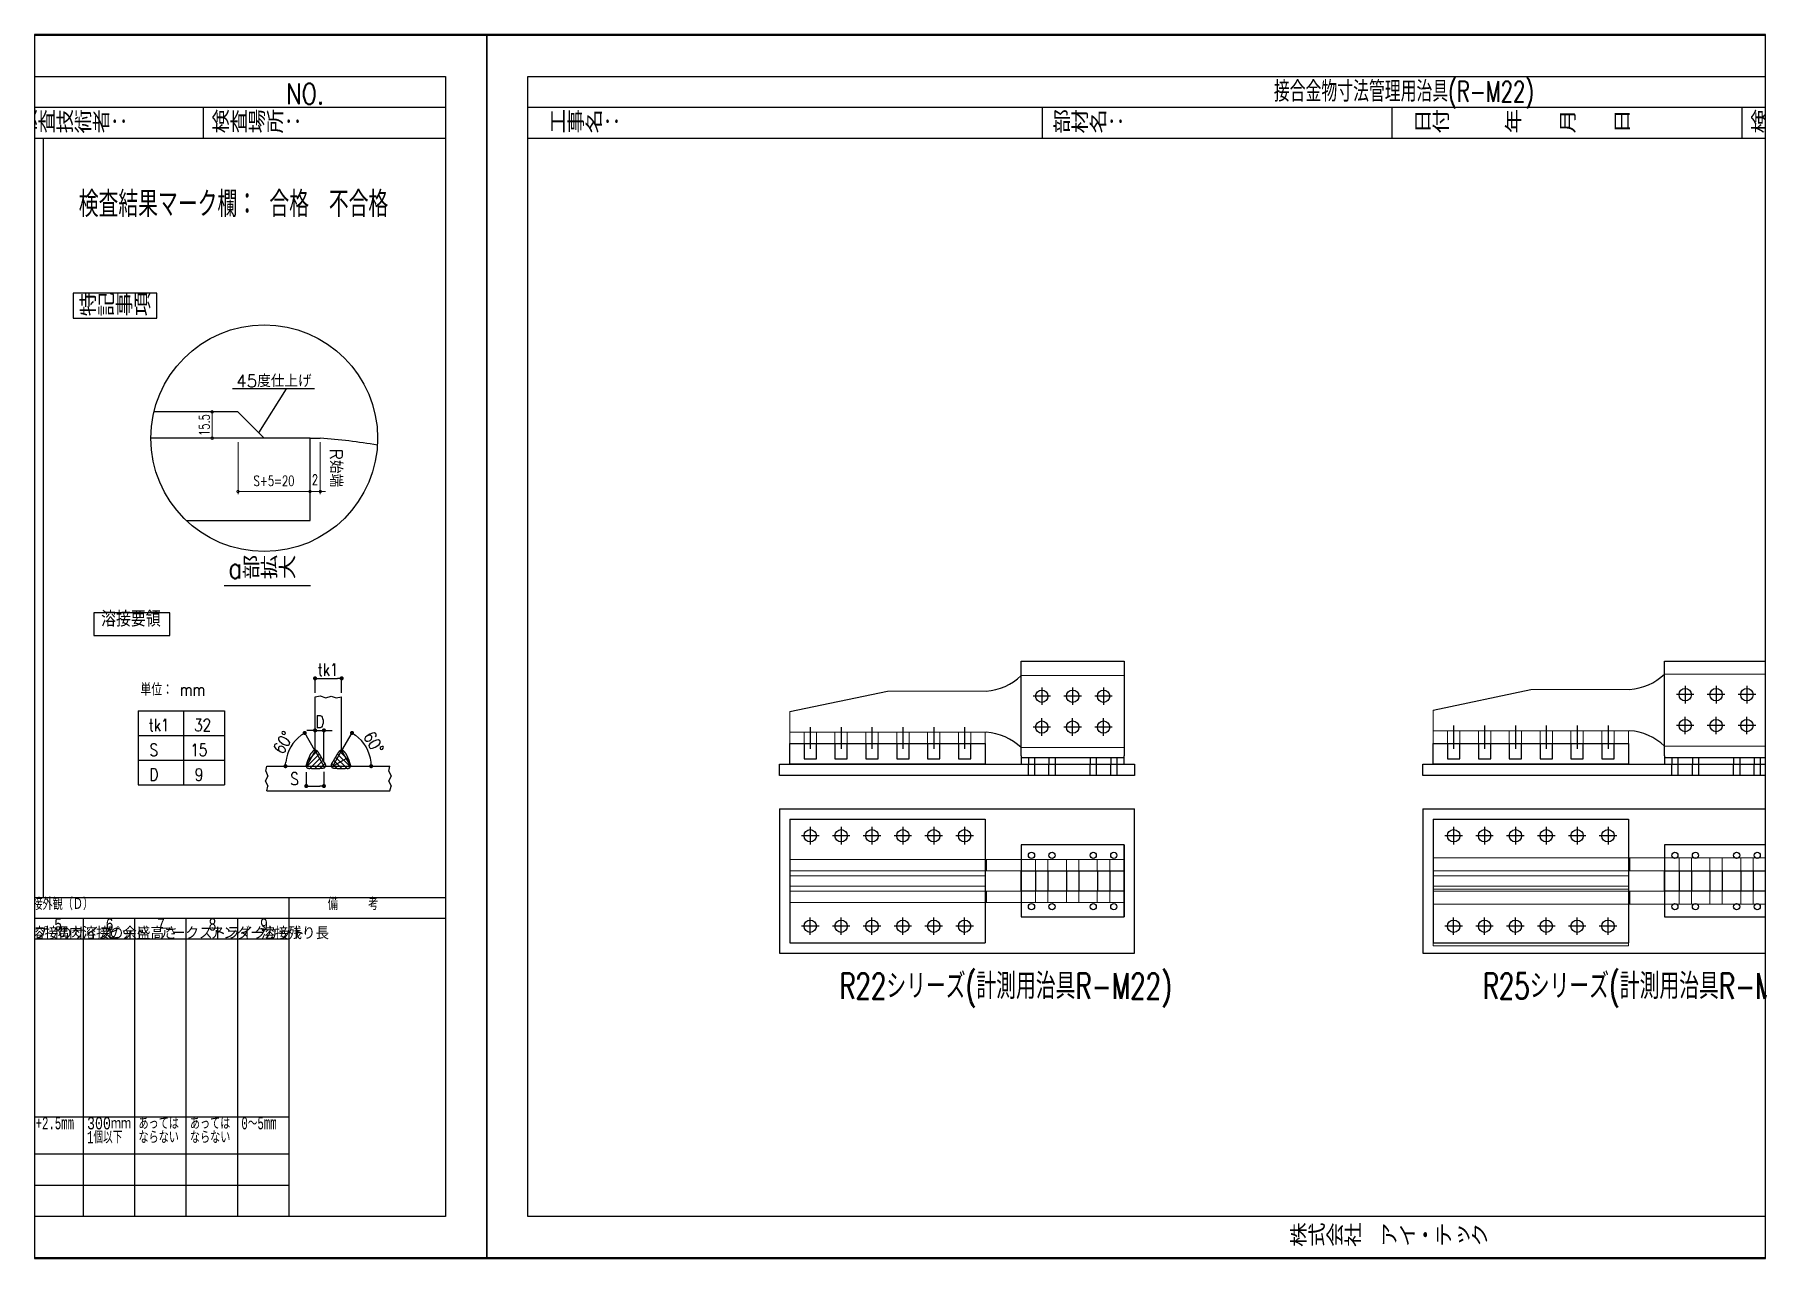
# Paper-space layout 'A4 (18)' of a CAD drawing. Header units: millimetres. Extents: x 0 to 297, y 0 to 210.
# The model-space entities are those that its viewports show. They can reach past a viewport. Long polylines and large blocks are cut down to what shows.
import ezdxf
from ezdxf.enums import TextEntityAlignment as Align

# ---------------------------------------------------------------- set-up
doc = ezdxf.new("R2010")
doc.units = ezdxf.units.MM
doc.header["$LTSCALE"] = 5
for name, pattern in [('CENTER1', [10, 6.25, -1.25, 1.25, -1.25]), ('DASHED', [7.5, 6, -1.5]), ('DOT', [2.5, 0.625, -1.875])]:
    doc.linetypes.add(name, pattern=pattern)
doc.layers.get('0').update_dxf_attribs({"color": 255})
doc.layers.get('DEFPOINTS').update_dxf_attribs({"color": 9})
for name, color, linetype in [('01', 7, 'Continuous'), ('LAYER6', 7, 'Continuous'), ('寸法', 4, 'Continuous'), ('文字', 7, 'Continuous'), ('溶接', 241, 'Continuous'), ('金物', 142, 'Continuous')]:
    doc.layers.add(name, color=color, linetype=linetype)
doc.styles.add('04setumei', font='simplex.shx', dxfattribs={"width": 0.7, "height": 2.5, "bigfont": 'extfont2.shx'})
doc.styles.add('DLSTANDARD1', font='monotxt.shx', dxfattribs={"width": 0.6, "bigfont": 'extfont'})
doc.styles.add('KANJI', font='simplex.shx', dxfattribs={"width": 0.7, "bigfont": 'extfont2.shx'})
doc.styles.get("Standard").update_dxf_attribs({"font": 'simplex.shx', "width": 0.7, "height": 2.5, "bigfont": '@extfont2.shx'})
doc.styles.add('SUNPOU', font='simplex.shx', dxfattribs={"width": 0.7, "bigfont": 'extfont2.shx'})
doc.styles.add('SUNPOU2', font='simplex.shx', dxfattribs={"width": 0.7, "height": 50, "bigfont": 'extfont2.shx'})
doc.styles.add('TATEGAKI', font='txt', dxfattribs={"bigfont": 'bigfont.shx'})
doc.dimstyles.new('S5', dxfattribs={"dimscale": 5, "dimtxt": 4, "dimasz": 1, "dimexe": 1, "dimexo": 1.5, "dimgap": 1, "dimtad": 1, "dimtxsty": 'KANJI', "dimblk": 'ORIGIN', "dimcen": 0, "dimclrd": 256, "dimclre": 256, "dimclrt": 256, "dimadec": 0, "dimazin": 0, "dimtfac": 1, "dimtmove": 2, "dimatfit": 2, "dimfxl": 1, "dimtolj": 2, "dimlwd": 5, "dimlwe": 5, "dimarcsym": 0})

psp = doc.layouts.new('A4 (18)')

msp = doc.modelspace()

# ---------------------------------------------------------------- texts
at = {"color": 0, "linetype": 'Continuous', "ltscale": 6, "style": 'DLSTANDARD1', "width": 0.875}
msp.add_text('溶接要領', height=30, dxfattribs=at).set_placement((11318.567, 1217.592), align=Align.BOTTOM_LEFT)
at = {"layer": '01', "linetype": 'Continuous', "style": 'SUNPOU2', "width": 0.7}
for s, p in [('R22シリーズ(計測用治具R-M22)', (12753.133, 502.942)), ('R25シリーズ(計測用治具R-M22)', (14003.686, 502.942))]:
    msp.add_text(s, height=50, dxfattribs=at).set_placement(p)
at = {"layer": 'LAYER6', "color": 0, "linetype": 'Continuous', "lineweight": -3, "style": 'SUNPOU', "width": 0.7}
for s, height, p in [('接合金物寸法管理用治具(R-M22)', 40, (13597.829, 2246.926)), ('検査結果マーク欄： 合格\u3000不合格', 50, (11275.011, 2022.796))]:
    msp.add_text(s, height=height, dxfattribs=at).set_placement(p)
at = {"layer": 'LAYER6', "color": 0, "linetype": 'Continuous', "lineweight": -3, "width": 0.8}
for s, p in [('NO.', (11677.789, 2242.209)), ('検査技術者：', (11159.744, 2186.926)), ('検査場所：', (11533.044, 2186.926)), ('工事名：', (12188.009, 2186.926)), ('部材名：', (13167.834, 2186.926)), ('日付\u3000\u3000\u3000年\u3000\u3000月\u3000\u3000日', (13869.219, 2186.926)), ('検査技術者：', (14523.744, 2186.926)), ('特記事項', (11275.011, 1831.433)), ('a部拡大', (11565.95, 1320.43)), ('株式会社\u3000アイ・テック', (13628.093, 22.755)), ('株式会社\u3000アイ・テック', (13628.093, 22.755))]:
    msp.add_text(s, height=40, dxfattribs=at).set_placement(p)
at = {"layer": '寸法', "ltscale": 4, "style": 'SUNPOU'}
msp.add_text('45度仕上げ', height=24, dxfattribs=at).set_placement((11727.51, 1704.24), align=Align.MIDDLE_RIGHT)
msp.add_text('R始端', height=24, rotation=270, dxfattribs=at).set_placement((11763.186, 1572.164))
at = {"layer": '寸法', "style": '04setumei', "width": 0.8}
for s, p in [('tk1', (11739.205, 1131.063)), ('単位： mm', (11394.878, 1092.178)), ('D', (11735.032, 1029.91)), ('S', (11686.084, 918.925))]:
    msp.add_text(s, height=24, dxfattribs=at).set_placement(p)
for s, p in [('tk1', (11430.961, 1035.14)), ('32', (11515.761, 1035.14)), ('S', (11420.904, 987.14)), ('15', (11508.446, 987.14)), ('D', (11420.904, 939.14)), ('9', (11508.904, 939.14))]:
    msp.add_text(s, height=24, dxfattribs=at).set_placement(p, align=Align.MIDDLE)
for rotation, p in [(60.00014, (11671.992, 976.897)), (299.99986, (11827.19, 1013.508))]:
    msp.add_text('60°', height=24, rotation=rotation, dxfattribs=at).set_placement(p)
at = {"layer": '文字', "color": 0, "linetype": 'Continuous', "ltscale": 6, "style": 'DLSTANDARD1'}
for s, width, p in [('検査基準/溶接外観（Ｄ）', 0.74375, (11071.439, 668.574)), ('備\u3000\u3000\u3000考', 0.74375, (11759.016, 668.574)), ('5', 0.74375, (11227.207, 628.574)), ('6', 0.74375, (11327.207, 628.574)), ('7', 0.74375, (11427.207, 628.574)), ('8', 0.74375, (11527.207, 628.574)), ('+2.5mm', 0.6, (11191.094, 242.284)), ('300ｍｍ', 0.74375, (11291.094, 242.284)), ('あっては', 0.74375, (11391.094, 242.284)), ('あっては', 0.74375, (11491.094, 242.284)), ('1個以下', 0.6, (11291.094, 215.08)), ('ならない', 0.74375, (11391.094, 215.08)), ('ならない', 0.74375, (11491.094, 215.08))]:
    msp.add_text(s, height=24, dxfattribs=dict(at, width=width)).set_placement(p, align=Align.BOTTOM_LEFT)
at = {"layer": '文字', "color": 0, "linetype": 'Continuous', "ltscale": 6, "style": 'TATEGAKI'}
for s, p in [('オーバーラップ', (11029.476, 611.673)), ('隅肉溶接のサイズ', (11129.476, 611.673)), ('隅肉溶接の余盛高さ', (11229.476, 611.673)), ('ピット', (11329.476, 611.673)), ('アークストライク', (11429.476, 611.673)), ('アンダーカット', (11529.476, 611.673))]:
    msp.add_text(s, height=24, dxfattribs=at).set_placement(p, align=Align.BOTTOM_LEFT)
at = {"layer": '文字', "color": 1, "linetype": 'Continuous', "ltscale": 6, "style": 'DLSTANDARD1'}
for s, width, p in [('9', 0.74375, (11627.207, 628.574)), ('0～5mm', 0.6, (11591.094, 242.284))]:
    msp.add_text(s, height=24, dxfattribs=dict(at, width=width)).set_placement(p, align=Align.BOTTOM_LEFT)
at = {"layer": '文字', "color": 1, "linetype": 'Continuous', "ltscale": 6, "style": 'TATEGAKI'}
msp.add_text('溶接残り長', height=24, dxfattribs=at).set_placement((11629.476, 611.673), align=Align.BOTTOM_LEFT)

# ---------------------------------------------------------------- blocks, each defined once
blk = doc.blocks.new('_Dot')
at = {"color": 0, "linetype": 'ByBlock', "lineweight": -2}
blk.add_line((-0.5, 0), (-1, 0), dxfattribs=at)
at = {"color": 0, "linetype": 'ByBlock', "const_width": 0.5}
blk.add_lwpolyline([(-0.25, 0, 1), (0.25, 0, 1)], format="xyb", close=True, dxfattribs=at)
blk = doc.blocks.new('_Origin')
at = {"color": 0, "linetype": 'ByBlock', "lineweight": -2}
blk.add_line((0, 0), (-1, 0), dxfattribs=at)
blk.add_circle((0, 0), 0.5, dxfattribs=at)
blk = doc.blocks.new('*D301')
at = {"layer": 'DEFPOINTS', "color": 0, "transparency": 16777216}
for p in [(11584.5, 1592.9), (11724.5, 1592.9), (11724.5, 1489.2)]:
    blk.add_point(p, dxfattribs=at)
at = {"layer": '寸法', "lineweight": 5, "ltscale": 4, "transparency": 16777216}
for p, q in [((11584.5, 1585.4), (11584.5, 1484.2)), ((11724.5, 1585.4), (11724.5, 1484.2)), ((11589.5, 1489.2), (11719.5, 1489.2))]:
    blk.add_line(p, q, dxfattribs=at)
at = {"layer": '寸法', "lineweight": 5, "transparency": 16777216, "xscale": 5, "yscale": 5, "zscale": 5, "rotation": 180}
blk.add_blockref('_Origin', (11584.5, 1489.2), dxfattribs=at)
at = {"layer": '寸法', "lineweight": 5, "transparency": 16777216, "xscale": 5, "yscale": 5, "zscale": 5}
blk.add_blockref('_Origin', (11724.5, 1489.2), dxfattribs=at)
at = {"layer": '寸法', "linetype": 'Continuous', "transparency": 16777216, "insert": (11654.5, 1510), "char_height": 20, "attachment_point": 5, "style": 'KANJI'}
blk.add_mtext('\\A2;S+5=20', dxfattribs=at)
blk = doc.blocks.new('*D302')
at = {"layer": 'DEFPOINTS', "color": 0, "transparency": 16777216}
for p in [(11724.5, 1592.9), (11744.5, 1592.9), (11744.5, 1489.2)]:
    blk.add_point(p, dxfattribs=at)
at = {"layer": '寸法', "lineweight": 5, "ltscale": 4, "transparency": 16777216}
for p, q in [((11724.5, 1585.4), (11724.5, 1484.2)), ((11744.5, 1585.4), (11744.5, 1484.2)), ((11719.5, 1489.2), (11714.5, 1489.2)), ((11724.5, 1489.2), (11744.5, 1489.2)), ((11749.5, 1489.2), (11754.5, 1489.2))]:
    blk.add_line(p, q, dxfattribs=at)
at = {"layer": '寸法', "lineweight": 5, "transparency": 16777216, "xscale": 5, "yscale": 5, "zscale": 5}
blk.add_blockref('_Origin', (11724.5, 1489.2), dxfattribs=at)
at = {"layer": '寸法', "lineweight": 5, "transparency": 16777216, "xscale": 5, "yscale": 5, "zscale": 5, "rotation": 180}
blk.add_blockref('_Origin', (11744.5, 1489.2), dxfattribs=at)
at = {"layer": '寸法', "linetype": 'Continuous', "transparency": 16777216, "insert": (11734.1, 1512.2), "char_height": 20, "attachment_point": 5, "style": 'KANJI'}
blk.add_mtext('\\A2;2', dxfattribs=at)
blk = doc.blocks.new('*D303')
at = {"layer": 'DEFPOINTS', "color": 0, "transparency": 16777216}
for p in [(11584.5, 1643.9), (11534.1, 1592.9), (11584.5, 1592.9)]:
    blk.add_point(p, dxfattribs=at)
at = {"layer": '寸法', "linetype": 'Continuous', "lineweight": 5, "transparency": 16777216}
for p, q in [((11577, 1643.9), (11529.1, 1643.9)), ((11534.1, 1638.9), (11534.1, 1597.9)), ((11577, 1592.9), (11529.1, 1592.9))]:
    blk.add_line(p, q, dxfattribs=at)
at = {"layer": '寸法', "lineweight": 5, "transparency": 16777216, "xscale": 5, "yscale": 5, "zscale": 5}
for p, rotation in [((11534.1, 1643.9), 90), ((11534.1, 1592.9), 270)]:
    blk.add_blockref('_Origin', p, dxfattribs=dict(at, rotation=rotation))
at = {"layer": '寸法', "linetype": 'Continuous', "transparency": 16777216, "insert": (11519.1, 1618.4), "char_height": 20, "attachment_point": 5, "rotation": 90, "style": 'KANJI'}
blk.add_mtext('\\A2;15.5', dxfattribs=at)

# ---------------------------------------------------------------- dimensions: what is measured, and where the dimension line sits
at = {"layer": '寸法', "linetype": 'Continuous'}
dim = msp.add_linear_dim(base=(11534.114, 1592.883), p1=(11584.49, 1643.883), p2=(11584.49, 1592.883), angle=90, text='15.5', dimstyle='S5', dxfattribs=at)
dim.commit()
dim.dimension.update_dxf_attribs({"geometry": '*D303', "text_midpoint": (11519.114, 1618.383)})
at = {"layer": '寸法', "ltscale": 4}
dim = msp.add_linear_dim(base=(11724.49, 1489.194), p1=(11584.49, 1592.883), p2=(11724.49, 1592.883), text='S+5=20', dimstyle='S5', override={"dimlfac": 0.1}, dxfattribs=at)
dim.commit()
dim.dimension.update_dxf_attribs({"geometry": '*D301', "text_midpoint": (11654.49, 1510.009), "dimtype": 160})
dim = msp.add_linear_dim(base=(11744.49, 1489.194), p1=(11724.49, 1592.883), p2=(11744.49, 1592.883), dimstyle='S5', override={"dimlfac": 0.1}, dxfattribs=at)
dim.commit()
dim.dimension.update_dxf_attribs({"geometry": '*D302', "text_midpoint": (11734.112, 1512.206), "dimtype": 160})

# ---------------------------------------------------------------- linework, layer by layer
at = {"linetype": 'Continuous', "lineweight": -3}
for p, q in [((8784, 2236), (11988, 2236)), ((11517.301, 2176), (11517.301, 2236)), ((12148, 2236), (15352, 2236)), ((13148, 2176), (13148, 2236)), ((13828, 2176), (13828, 2236)), ((14508, 2176), (14508, 2236)), ((8784, 2176), (11988, 2176)), ((12148, 2176), (15352, 2176)), ((8784, 700), (11988, 700)), ((8784, 660), (11988, 660)), ((8784, 620), (11684, 620)), ((8784, 273.709), (11684, 273.709)), ((8784, 201.936), (11684, 201.936)), ((8784, 140.968), (11684, 140.968))]:
    msp.add_line(p, q, dxfattribs=at)
at = {"linetype": 'DASHED', "lineweight": -3}
msp.add_line((11205.799, 2176), (11205.799, 700), dxfattribs=at)
at = {"linetype": 'Continuous', "lineweight": -3}
for points in [[(8704, 4752), (12068, 4752), (12068, 2376), (8704, 2376)], [(12068, 4752), (15432, 4752), (15432, 2376), (12068, 2376)], [(8704, 2376), (12068, 2376), (12068, 0), (8704, 0)], [(12068, 2376), (15432, 2376), (15432, 0), (12068, 0)], [(8784, 2296), (11988, 2296), (11988, 80), (8784, 80)], [(12148, 2296), (15352, 2296), (15352, 80), (12148, 80)]]:
    msp.add_lwpolyline(points, close=True, dxfattribs=at)
at = {"layer": '01', "linetype": 'DOT'}
for p, q in [((12684.754, 999.393), (12684.754, 969.393)), ((12708.754, 969.393), (12708.754, 999.393)), ((12744.754, 999.393), (12744.754, 969.393)), ((12768.754, 969.393), (12768.754, 999.393)), ((12804.754, 999.393), (12804.754, 969.393)), ((12828.754, 969.393), (12828.754, 999.393)), ((12864.754, 999.393), (12864.754, 969.393)), ((12888.754, 969.393), (12888.754, 999.393)), ((12924.754, 999.393), (12924.754, 969.393)), ((12948.754, 969.393), (12948.754, 999.393)), ((12984.754, 999.393), (12984.754, 969.393)), ((13008.754, 969.393), (13008.754, 999.393)), ((13935.307, 999.393), (13935.307, 969.393)), ((13959.307, 969.393), (13959.307, 999.393)), ((13995.307, 999.393), (13995.307, 969.393)), ((14019.307, 969.393), (14019.307, 999.393)), ((14055.307, 999.393), (14055.307, 969.393)), ((14079.307, 969.393), (14079.307, 999.393)), ((14115.307, 999.393), (14115.307, 969.393)), ((14139.307, 969.393), (14139.307, 999.393)), ((14175.307, 999.393), (14175.307, 969.393)), ((14199.307, 969.393), (14199.307, 999.393)), ((14235.307, 999.393), (14235.307, 969.393)), ((14259.307, 969.393), (14259.307, 999.393)), ((12684.754, 969.393), (12708.754, 969.393)), ((12744.754, 969.393), (12768.754, 969.393)), ((12804.754, 969.393), (12828.754, 969.393)), ((12864.754, 969.393), (12888.754, 969.393)), ((12924.754, 969.393), (12948.754, 969.393)), ((12984.754, 969.393), (13008.754, 969.393)), ((13935.307, 969.393), (13959.307, 969.393)), ((13995.307, 969.393), (14019.307, 969.393)), ((14055.307, 969.393), (14079.307, 969.393)), ((14115.307, 969.393), (14139.307, 969.393)), ((14175.307, 969.393), (14199.307, 969.393)), ((14235.307, 969.393), (14259.307, 969.393))]:
    msp.add_line(p, q, dxfattribs=at)
at = {"layer": '01', "linetype": 'Continuous'}
for p, q in [((13120.754, 971.393), (13120.754, 959.393)), ((13120.754, 937.393), (13120.754, 959.393)), ((13132.754, 971.393), (13132.754, 959.393)), ((13132.754, 959.393), (13132.754, 937.393)), ((13160.754, 971.393), (13160.754, 959.393)), ((13160.754, 937.393), (13160.754, 959.393)), ((13172.754, 971.393), (13172.754, 959.393)), ((13172.754, 959.393), (13172.754, 937.393)), ((13240.754, 971.393), (13240.754, 959.393)), ((13240.754, 937.393), (13240.754, 959.393)), ((13252.754, 971.393), (13252.754, 959.393)), ((13252.754, 959.393), (13252.754, 937.393)), ((13280.754, 971.393), (13280.754, 959.393)), ((13280.754, 937.393), (13280.754, 959.393)), ((13292.754, 971.393), (13292.754, 959.393)), ((13292.754, 959.393), (13292.754, 937.393)), ((14371.307, 971.393), (14371.307, 959.393)), ((14371.307, 937.393), (14371.307, 959.393)), ((14383.307, 971.393), (14383.307, 959.393)), ((14383.307, 959.393), (14383.307, 937.393)), ((14411.307, 971.393), (14411.307, 959.393)), ((14411.307, 937.393), (14411.307, 959.393)), ((14423.307, 971.393), (14423.307, 959.393)), ((14423.307, 959.393), (14423.307, 937.393)), ((14491.307, 971.393), (14491.307, 959.393)), ((14491.307, 937.393), (14491.307, 959.393)), ((14503.307, 971.393), (14503.307, 959.393)), ((14503.307, 959.393), (14503.307, 937.393)), ((14531.307, 971.393), (14531.307, 959.393)), ((14531.307, 937.393), (14531.307, 959.393)), ((14543.307, 971.393), (14543.307, 959.393)), ((14543.307, 959.393), (14543.307, 937.393)), ((13134.754, 752.258), (13134.754, 712.258)), ((13158.754, 752.258), (13158.754, 712.258)), ((13194.754, 752.258), (13194.754, 712.258)), ((13218.754, 752.258), (13218.754, 712.258)), ((13254.754, 752.258), (13254.754, 712.258)), ((13278.754, 752.258), (13278.754, 712.258)), ((14385.307, 752.258), (14385.307, 712.258)), ((14409.307, 752.258), (14409.307, 712.258)), ((14445.307, 752.258), (14445.307, 712.258)), ((14469.307, 752.258), (14469.307, 712.258)), ((14505.307, 752.258), (14505.307, 712.258)), ((14529.307, 752.258), (14529.307, 712.258))]:
    msp.add_line(p, q, dxfattribs=at)
at = {"layer": '寸法', "ltscale": 4}
for p, q in [((11733.087, 1689.029), (11573.967, 1689.029)), ((11625.29, 1603.083), (11678.956, 1689.029))]:
    msp.add_line(p, q, dxfattribs=at)
at = {"layer": '寸法'}
for p, q in [((11557.396, 1306.654), (11725.396, 1306.654)), ((11734.346, 1098.012), (11734.346, 1126.063)), ((11742.346, 1126.063), (11777.973, 1126.063)), ((11785.973, 1098.012), (11785.973, 1126.063)), ((11390.504, 1063.14), (11390.504, 967.14)), ((11390.504, 1063.14), (11558.504, 1063.14)), ((11390.504, 1063.14), (11390.504, 919.14)), ((11478.504, 1063.14), (11478.504, 919.14)), ((11558.504, 1063.14), (11558.504, 919.14)), ((11390.504, 1015.14), (11558.504, 1015.14)), ((11733.788, 986.142), (11714.221, 1020.033)), ((11726.346, 1024.91), (11718.346, 1024.91)), ((11734.346, 993.175), (11734.346, 1024.91)), ((11734.346, 1024.91), (11751.555, 1024.91)), ((11751.555, 963.368), (11751.555, 1024.91)), ((11759.555, 1024.91), (11767.555, 1024.91)), ((11786.531, 986.142), (11806.098, 1020.033)), ((11734.346, 985.175), (11717.137, 955.368)), ((11717.442, 953.921), (11742.422, 978.901)), ((11720.291, 966.505), (11738.488, 984.702)), ((11724.198, 975.55), (11724.29, 975.762)), ((11724.29, 975.762), (11724.384, 975.975)), ((11724.384, 975.975), (11724.479, 976.187)), ((11724.479, 976.187), (11724.575, 976.399)), ((11724.575, 976.399), (11724.674, 976.61)), ((11724.674, 976.61), (11724.774, 976.821)), ((11724.774, 976.821), (11724.877, 977.031)), ((11724.877, 977.031), (11724.981, 977.24)), ((11724.981, 977.24), (11725.088, 977.451)), ((11725.088, 977.451), (11725.197, 977.664)), ((11725.197, 977.664), (11725.309, 977.879)), ((11725.309, 977.879), (11725.422, 978.096)), ((11725.422, 978.096), (11725.536, 978.313)), ((11725.536, 978.313), (11725.652, 978.53)), ((11725.652, 978.53), (11725.77, 978.747)), ((11725.77, 978.747), (11725.888, 978.962)), ((11725.888, 978.962), (11726.008, 979.176)), ((11726.008, 979.176), (11726.129, 979.387)), ((11726.129, 979.387), (11726.251, 979.595)), ((11726.251, 979.595), (11726.374, 979.799)), ((11726.374, 979.799), (11726.498, 979.999)), ((11726.498, 979.999), (11726.622, 980.194)), ((11726.622, 980.194), (11726.747, 980.383)), ((11726.747, 980.383), (11726.872, 980.565)), ((11726.872, 980.565), (11726.997, 980.741)), ((11726.997, 980.741), (11727.125, 980.91)), ((11727.125, 980.91), (11727.257, 981.073)), ((11727.257, 981.073), (11727.393, 981.231)), ((11727.393, 981.231), (11727.531, 981.385)), ((11727.531, 981.385), (11727.671, 981.534)), ((11727.671, 981.534), (11727.813, 981.678)), ((11727.813, 981.678), (11727.955, 981.819)), ((11727.955, 981.819), (11728.097, 981.956)), ((11728.097, 981.956), (11728.239, 982.09)), ((11728.239, 982.09), (11728.378, 982.22)), ((11728.378, 982.22), (11728.515, 982.349)), ((11728.515, 982.349), (11728.649, 982.475)), ((11728.649, 982.475), (11728.779, 982.599)), ((11728.779, 982.599), (11728.904, 982.722)), ((11728.904, 982.722), (11729.024, 982.843)), ((11729.024, 982.843), (11729.138, 982.964)), ((11729.138, 982.964), (11729.244, 983.084)), ((11729.244, 983.084), (11729.344, 983.202)), ((11729.344, 983.202), (11729.436, 983.318)), ((11729.436, 983.318), (11729.522, 983.431)), ((11729.522, 983.431), (11729.603, 983.542)), ((11729.603, 983.542), (11729.679, 983.651)), ((11729.679, 983.651), (11729.751, 983.757)), ((11729.751, 983.757), (11729.82, 983.862)), ((11729.82, 983.862), (11729.886, 983.964)), ((11729.886, 983.964), (11729.951, 984.064)), ((11729.951, 984.064), (11730.015, 984.163)), ((11730.015, 984.163), (11730.079, 984.26)), ((11730.079, 984.26), (11730.143, 984.356)), ((11730.143, 984.356), (11730.208, 984.45)), ((11730.208, 984.45), (11730.276, 984.543)), ((11730.276, 984.543), (11730.347, 984.635)), ((11730.347, 984.635), (11730.421, 984.726)), ((11730.421, 984.726), (11730.499, 984.816)), ((11730.499, 984.816), (11730.582, 984.905)), ((11730.582, 984.905), (11730.668, 984.994)), ((11730.668, 984.994), (11730.757, 985.082)), ((11730.757, 985.082), (11730.849, 985.169)), ((11730.849, 985.169), (11730.942, 985.255)), ((11730.942, 985.255), (11731.036, 985.339)), ((11731.036, 985.339), (11731.131, 985.422)), ((11731.131, 985.422), (11731.226, 985.503)), ((11731.226, 985.503), (11731.321, 985.583)), ((11731.321, 985.583), (11731.414, 985.66)), ((11731.414, 985.66), (11731.507, 985.735)), ((11731.507, 985.735), (11731.596, 985.808)), ((11731.596, 985.808), (11731.683, 985.878)), ((11731.683, 985.878), (11731.767, 985.946)), ((11731.767, 985.946), (11731.847, 986.011)), ((11731.847, 986.011), (11731.922, 986.072)), ((11731.922, 986.072), (11731.992, 986.13)), ((11731.992, 986.13), (11732.058, 986.185)), ((11732.058, 986.185), (11732.12, 986.237)), ((11732.12, 986.237), (11732.179, 986.285)), ((11732.179, 986.285), (11732.235, 986.33)), ((11732.235, 986.33), (11732.288, 986.372)), ((11732.288, 986.372), (11732.338, 986.412)), ((11732.338, 986.412), (11732.386, 986.45)), ((11732.386, 986.45), (11732.432, 986.485)), ((11732.432, 986.485), (11732.476, 986.518)), ((11732.476, 986.518), (11732.519, 986.55)), ((11732.519, 986.55), (11732.561, 986.58)), ((11732.561, 986.58), (11732.601, 986.609)), ((11732.601, 986.609), (11732.641, 986.637)), ((11732.641, 986.637), (11732.68, 986.664)), ((11732.68, 986.664), (11732.72, 986.691)), ((11732.72, 986.691), (11732.759, 986.717)), ((11732.759, 986.717), (11732.799, 986.743)), ((11732.799, 986.743), (11732.838, 986.768)), ((11732.838, 986.768), (11732.875, 986.792)), ((11732.875, 986.792), (11732.912, 986.813)), ((11732.912, 986.813), (11732.947, 986.833)), ((11732.947, 986.833), (11732.981, 986.852)), ((11732.981, 986.852), (11733.013, 986.869)), ((11733.013, 986.869), (11733.045, 986.885)), ((11733.045, 986.885), (11733.077, 986.9)), ((11733.077, 986.9), (11733.107, 986.915)), ((11733.107, 986.915), (11733.138, 986.928)), ((11733.138, 986.928), (11733.167, 986.942)), ((11733.167, 986.942), (11733.197, 986.954)), ((11733.197, 986.954), (11733.227, 986.967)), ((11733.227, 986.967), (11733.257, 986.98)), ((11733.257, 986.98), (11733.287, 986.992)), ((11733.287, 986.992), (11733.318, 987.005)), ((11733.318, 987.005), (11733.349, 987.018)), ((11733.349, 987.018), (11733.381, 987.032)), ((11733.381, 987.032), (11733.412, 987.045)), ((11733.412, 987.045), (11733.444, 987.058)), ((11733.444, 987.058), (11733.475, 987.071)), ((11733.475, 987.071), (11733.506, 987.083)), ((11733.506, 987.083), (11733.537, 987.095)), ((11733.537, 987.095), (11733.568, 987.108)), ((11733.568, 987.108), (11733.599, 987.119)), ((11733.599, 987.119), (11733.629, 987.13)), ((11733.629, 987.13), (11733.66, 987.141)), ((11733.66, 987.141), (11733.69, 987.151)), ((11733.69, 987.151), (11733.721, 987.161)), ((11733.721, 987.161), (11733.751, 987.17)), ((11733.751, 987.17), (11733.78, 987.179)), ((11733.78, 987.179), (11733.81, 987.187)), ((11733.81, 987.187), (11733.84, 987.195)), ((11733.84, 987.195), (11733.87, 987.202)), ((11733.87, 987.202), (11733.899, 987.208)), ((11733.899, 987.208), (11733.927, 987.214)), ((11733.927, 987.214), (11733.954, 987.22)), ((11733.954, 987.22), (11733.982, 987.224)), ((11733.982, 987.224), (11734.009, 987.228)), ((11734.009, 987.228), (11734.035, 987.232)), ((11734.035, 987.232), (11734.061, 987.235)), ((11734.061, 987.235), (11734.088, 987.238)), ((11734.088, 987.238), (11734.115, 987.24)), ((11734.115, 987.24), (11734.142, 987.242)), ((11734.142, 987.242), (11734.169, 987.244)), ((11734.169, 987.244), (11734.197, 987.245)), ((11734.197, 987.245), (11734.225, 987.246)), ((11734.225, 987.246), (11734.254, 987.247)), ((11734.254, 987.247), (11734.283, 987.247)), ((11734.283, 987.247), (11734.314, 987.247)), ((11734.314, 987.247), (11734.346, 987.247)), ((11734.346, 987.247), (11734.378, 987.247)), ((11734.346, 985.175), (11751.555, 955.368)), ((11734.378, 987.247), (11734.41, 987.247)), ((11734.41, 987.247), (11734.442, 987.247)), ((11734.442, 987.247), (11734.474, 987.248)), ((11734.474, 987.248), (11734.506, 987.248)), ((11734.506, 987.248), (11734.539, 987.248)), ((11734.539, 987.248), (11734.572, 987.248)), ((11734.572, 987.248), (11734.606, 987.247)), ((11734.606, 987.247), (11734.641, 987.246)), ((11734.641, 987.246), (11734.676, 987.244)), ((11734.676, 987.244), (11734.713, 987.24)), ((11734.713, 987.24), (11734.751, 987.236)), ((11734.751, 987.236), (11734.791, 987.23)), ((11734.791, 987.23), (11734.832, 987.223)), ((11734.832, 987.223), (11734.875, 987.215)), ((11734.875, 987.215), (11734.919, 987.204)), ((11734.919, 987.204), (11734.966, 987.192)), ((11734.966, 987.192), (11735.016, 987.178)), ((11735.016, 987.178), (11735.068, 987.162)), ((11735.068, 987.162), (11735.124, 987.144)), ((11735.124, 987.144), (11735.183, 987.125)), ((11735.183, 987.125), (11735.243, 987.104)), ((11735.243, 987.104), (11735.306, 987.081)), ((11735.306, 987.081), (11735.369, 987.058)), ((11735.369, 987.058), (11735.433, 987.034)), ((11735.433, 987.034), (11735.497, 987.009)), ((11735.497, 987.009), (11735.561, 986.983)), ((11735.561, 986.983), (11735.625, 986.957)), ((11735.625, 986.957), (11735.687, 986.93)), ((11735.687, 986.93), (11735.748, 986.904)), ((11735.748, 986.904), (11735.807, 986.877)), ((11735.807, 986.877), (11735.863, 986.851)), ((11735.863, 986.851), (11735.917, 986.825)), ((11735.917, 986.825), (11735.967, 986.799)), ((11735.967, 986.799), (11736.013, 986.774)), ((11736.013, 986.774), (11736.057, 986.749)), ((11736.057, 986.749), (11736.099, 986.724)), ((11736.099, 986.724), (11736.138, 986.698)), ((11736.138, 986.698), (11736.175, 986.673)), ((11736.175, 986.673), (11736.211, 986.648)), ((11736.211, 986.648), (11736.246, 986.622)), ((11736.246, 986.622), (11736.28, 986.596)), ((11736.28, 986.596), (11736.314, 986.569)), ((11736.314, 986.569), (11736.347, 986.542)), ((11736.347, 986.542), (11736.382, 986.514)), ((11736.382, 986.514), (11736.416, 986.486)), ((11736.416, 986.486), (11736.451, 986.458)), ((11736.451, 986.458), (11736.488, 986.428)), ((11736.488, 986.428), (11736.527, 986.398)), ((11736.527, 986.398), (11736.567, 986.367)), ((11736.567, 986.367), (11736.61, 986.335)), ((11736.61, 986.335), (11736.654, 986.302)), ((11736.654, 986.302), (11736.7, 986.269)), ((11736.7, 986.269), (11736.746, 986.236)), ((11736.746, 986.236), (11736.794, 986.202)), ((11736.794, 986.202), (11736.842, 986.168)), ((11736.842, 986.168), (11736.891, 986.134)), ((11736.891, 986.134), (11736.941, 986.098)), ((11736.941, 986.098), (11736.991, 986.063)), ((11736.991, 986.063), (11737.042, 986.026)), ((11737.042, 986.026), (11737.094, 985.988)), ((11737.094, 985.988), (11737.146, 985.949)), ((11737.146, 985.949), (11737.198, 985.909)), ((11737.198, 985.909), (11737.251, 985.868)), ((11737.251, 985.868), (11737.305, 985.826)), ((11737.305, 985.826), (11737.359, 985.783)), ((11737.359, 985.783), (11737.413, 985.738)), ((11737.413, 985.738), (11737.468, 985.691)), ((11737.468, 985.691), (11737.522, 985.645)), ((11737.522, 985.645), (11737.574, 985.6)), ((11737.574, 985.6), (11737.626, 985.557)), ((11737.626, 985.557), (11737.678, 985.514)), ((11737.678, 985.514), (11737.73, 985.471)), ((11737.73, 985.471), (11737.781, 985.428)), ((11737.781, 985.428), (11737.834, 985.383)), ((11737.834, 985.383), (11737.887, 985.336)), ((11737.887, 985.336), (11737.942, 985.287)), ((11737.942, 985.287), (11737.998, 985.234)), ((11737.998, 985.234), (11738.057, 985.178)), ((11738.057, 985.178), (11738.117, 985.117)), ((11738.117, 985.117), (11738.181, 985.051)), ((11738.181, 985.051), (11738.247, 984.98)), ((11738.247, 984.98), (11738.317, 984.902)), ((11738.317, 984.902), (11738.391, 984.818)), ((11738.391, 984.818), (11738.468, 984.726)), ((11738.468, 984.726), (11738.552, 984.625)), ((11738.552, 984.625), (11738.643, 984.513)), ((11738.643, 984.513), (11738.739, 984.393)), ((11738.739, 984.393), (11738.841, 984.264)), ((11738.841, 984.264), (11738.947, 984.129)), ((11738.947, 984.129), (11739.056, 983.988)), ((11739.056, 983.988), (11739.166, 983.843)), ((11739.166, 983.843), (11739.279, 983.695)), ((11739.279, 983.695), (11739.391, 983.546)), ((11739.391, 983.546), (11739.503, 983.396)), ((11739.503, 983.396), (11739.613, 983.247)), ((11739.613, 983.247), (11739.72, 983.1)), ((11739.72, 983.1), (11739.824, 982.956)), ((11739.824, 982.956), (11739.923, 982.817)), ((11739.923, 982.817), (11740.017, 982.683)), ((11740.017, 982.683), (11740.104, 982.557)), ((11740.104, 982.557), (11740.184, 982.439)), ((11740.184, 982.439), (11740.255, 982.329)), ((11740.255, 982.329), (11740.321, 982.224)), ((11740.321, 982.224), (11740.379, 982.124)), ((11740.379, 982.124), (11740.433, 982.028)), ((11740.433, 982.028), (11740.483, 981.937)), ((11740.483, 981.937), (11740.528, 981.848)), ((11740.528, 981.848), (11740.571, 981.761)), ((11740.571, 981.761), (11740.613, 981.676)), ((11740.613, 981.676), (11740.653, 981.591)), ((11740.653, 981.591), (11740.693, 981.508)), ((11740.693, 981.508), (11740.734, 981.423)), ((11740.734, 981.423), (11740.777, 981.337)), ((11740.777, 981.337), (11740.821, 981.249)), ((11740.821, 981.249), (11740.869, 981.159)), ((11740.869, 981.159), (11740.922, 981.066)), ((11740.922, 981.066), (11740.978, 980.969)), ((11740.978, 980.969), (11741.041, 980.867)), ((11741.041, 980.867), (11741.109, 980.762)), ((11741.109, 980.762), (11741.179, 980.658)), ((11741.179, 980.658), (11741.25, 980.552)), ((11741.25, 980.552), (11741.324, 980.446)), ((11741.324, 980.446), (11741.4, 980.339)), ((11741.4, 980.339), (11741.477, 980.231)), ((11741.477, 980.231), (11741.557, 980.121)), ((11741.557, 980.121), (11741.639, 980.01)), ((11741.639, 980.01), (11741.722, 979.897)), ((11741.722, 979.897), (11741.806, 979.781)), ((11741.806, 979.781), (11741.892, 979.663)), ((11741.892, 979.663), (11741.979, 979.542)), ((11741.979, 979.542), (11742.067, 979.419)), ((11742.067, 979.419), (11742.156, 979.292)), ((11742.156, 979.292), (11742.246, 979.161)), ((11742.246, 979.161), (11742.338, 979.027)), ((11742.338, 979.027), (11742.43, 978.889)), ((11742.43, 978.889), (11742.523, 978.747)), ((11742.523, 978.747), (11742.619, 978.601)), ((11742.619, 978.601), (11742.717, 978.452)), ((11742.717, 978.452), (11742.816, 978.298)), ((11742.816, 978.298), (11742.918, 978.142)), ((11742.918, 978.142), (11743.021, 977.983)), ((11743.021, 977.983), (11743.124, 977.821)), ((11743.124, 977.821), (11743.229, 977.656)), ((11743.229, 977.656), (11743.335, 977.489)), ((11743.335, 977.489), (11743.441, 977.321)), ((11743.441, 977.321), (11743.547, 977.15)), ((11743.547, 977.15), (11743.654, 976.979)), ((11743.654, 976.979), (11743.76, 976.806)), ((11743.76, 976.806), (11743.866, 976.632)), ((11743.866, 976.632), (11743.971, 976.457)), ((11743.971, 976.457), (11744.076, 976.282)), ((11744.076, 976.282), (11744.179, 976.106)), ((11744.179, 976.106), (11744.28, 975.933)), ((11744.28, 975.933), (11744.378, 975.761)), ((11744.378, 975.761), (11744.473, 975.591)), ((11744.473, 975.591), (11744.567, 975.423)), ((11768.764, 955.368), (11785.973, 985.175)), ((11775.751, 975.423), (11775.845, 975.591)), ((11775.845, 975.591), (11775.941, 975.761)), ((11775.941, 975.761), (11776.038, 975.933)), ((11776.038, 975.933), (11776.14, 976.106)), ((11776.14, 976.106), (11776.243, 976.282)), ((11776.243, 976.282), (11776.347, 976.457)), ((11776.347, 976.457), (11776.453, 976.632)), ((11776.453, 976.632), (11776.559, 976.806)), ((11776.559, 976.806), (11776.665, 976.979)), ((11776.665, 976.979), (11776.771, 977.15)), ((11776.771, 977.15), (11776.878, 977.321)), ((11776.878, 977.321), (11776.984, 977.489)), ((11776.984, 977.489), (11777.089, 977.656)), ((11777.089, 977.656), (11777.194, 977.821)), ((11777.194, 977.821), (11777.298, 977.983)), ((11777.298, 977.983), (11777.401, 978.142)), ((11777.401, 978.142), (11777.502, 978.298)), ((11777.502, 978.298), (11777.601, 978.452)), ((11777.601, 978.452), (11777.699, 978.601)), ((11777.699, 978.601), (11777.795, 978.747)), ((11777.795, 978.747), (11777.889, 978.889)), ((11777.889, 978.889), (11777.981, 979.027)), ((11777.896, 978.901), (11802.876, 953.921)), ((11777.981, 979.027), (11778.072, 979.161)), ((11778.072, 979.161), (11778.162, 979.292)), ((11778.162, 979.292), (11778.252, 979.419)), ((11778.252, 979.419), (11778.34, 979.542)), ((11778.34, 979.542), (11778.427, 979.663)), ((11778.427, 979.663), (11778.512, 979.781)), ((11778.512, 979.781), (11778.597, 979.897)), ((11778.597, 979.897), (11778.68, 980.01)), ((11778.68, 980.01), (11778.761, 980.121)), ((11778.761, 980.121), (11778.841, 980.231)), ((11778.841, 980.231), (11778.919, 980.339)), ((11778.919, 980.339), (11778.994, 980.446)), ((11778.994, 980.446), (11779.068, 980.552)), ((11779.068, 980.552), (11779.14, 980.658)), ((11779.14, 980.658), (11779.21, 980.762)), ((11779.21, 980.762), (11779.277, 980.867)), ((11779.277, 980.867), (11779.34, 980.969)), ((11779.34, 980.969), (11779.397, 981.066)), ((11779.397, 981.066), (11779.45, 981.159)), ((11779.45, 981.159), (11779.497, 981.249)), ((11779.497, 981.249), (11779.542, 981.337)), ((11779.542, 981.337), (11779.584, 981.423)), ((11779.584, 981.423), (11779.625, 981.508)), ((11779.625, 981.508), (11779.666, 981.591)), ((11779.666, 981.591), (11779.705, 981.676)), ((11779.705, 981.676), (11779.747, 981.761)), ((11779.747, 981.761), (11779.79, 981.848)), ((11779.79, 981.848), (11779.836, 981.937)), ((11779.836, 981.937), (11779.885, 982.028)), ((11779.885, 982.028), (11779.939, 982.124)), ((11779.939, 982.124), (11779.998, 982.224)), ((11779.998, 982.224), (11780.063, 982.329)), ((11780.063, 982.329), (11780.135, 982.439)), ((11780.135, 982.439), (11780.215, 982.557)), ((11780.215, 982.557), (11780.302, 982.683)), ((11780.302, 982.683), (11780.395, 982.817)), ((11780.395, 982.817), (11780.494, 982.956)), ((11780.494, 982.956), (11780.598, 983.1)), ((11780.598, 983.1), (11780.706, 983.247)), ((11780.706, 983.247), (11780.816, 983.396)), ((11780.816, 983.396), (11780.927, 983.546)), ((11780.927, 983.546), (11781.04, 983.695)), ((11781.04, 983.695), (11781.152, 983.843)), ((11781.152, 983.843), (11781.263, 983.988)), ((11781.263, 983.988), (11781.372, 984.129)), ((11781.372, 984.129), (11781.477, 984.264)), ((11781.477, 984.264), (11781.579, 984.393)), ((11781.579, 984.393), (11781.676, 984.513)), ((11781.676, 984.513), (11781.767, 984.625)), ((11781.767, 984.625), (11781.85, 984.726)), ((11781.83, 984.702), (11800.027, 966.505)), ((11781.85, 984.726), (11781.928, 984.818)), ((11781.928, 984.818), (11782.002, 984.902)), ((11782.002, 984.902), (11782.071, 984.98)), ((11782.071, 984.98), (11782.138, 985.051)), ((11782.138, 985.051), (11782.201, 985.117)), ((11782.201, 985.117), (11782.262, 985.178)), ((11782.262, 985.178), (11782.32, 985.234)), ((11782.32, 985.234), (11782.377, 985.287)), ((11782.377, 985.287), (11782.432, 985.336)), ((11782.432, 985.336), (11782.484, 985.383)), ((11782.484, 985.383), (11782.537, 985.428)), ((11782.537, 985.428), (11782.589, 985.471)), ((11782.589, 985.471), (11782.64, 985.514)), ((11782.64, 985.514), (11782.692, 985.557)), ((11782.692, 985.557), (11782.744, 985.6)), ((11782.744, 985.6), (11782.797, 985.645)), ((11782.797, 985.645), (11782.851, 985.691)), ((11782.851, 985.691), (11782.905, 985.738)), ((11782.905, 985.738), (11782.959, 985.783)), ((11782.959, 985.783), (11783.014, 985.826)), ((11783.014, 985.826), (11783.067, 985.868)), ((11783.067, 985.868), (11783.12, 985.909)), ((11783.12, 985.909), (11783.173, 985.949)), ((11783.173, 985.949), (11783.225, 985.988)), ((11783.225, 985.988), (11783.276, 986.026)), ((11783.276, 986.026), (11783.327, 986.063)), ((11783.327, 986.063), (11783.378, 986.098)), ((11783.378, 986.098), (11783.427, 986.134)), ((11783.427, 986.134), (11783.476, 986.168)), ((11783.476, 986.168), (11783.525, 986.202)), ((11783.525, 986.202), (11783.572, 986.236)), ((11783.572, 986.236), (11783.618, 986.269)), ((11783.618, 986.269), (11783.664, 986.302)), ((11783.664, 986.302), (11783.709, 986.335)), ((11783.709, 986.335), (11783.751, 986.367)), ((11783.751, 986.367), (11783.792, 986.398)), ((11783.792, 986.398), (11783.83, 986.428)), ((11783.83, 986.428), (11783.867, 986.458)), ((11783.867, 986.458), (11783.903, 986.486)), ((11783.903, 986.486), (11783.937, 986.514)), ((11783.937, 986.514), (11783.971, 986.542)), ((11783.971, 986.542), (11784.005, 986.569)), ((11784.005, 986.569), (11784.038, 986.596)), ((11784.038, 986.596), (11784.072, 986.622)), ((11784.072, 986.622), (11784.107, 986.648)), ((11784.107, 986.648), (11784.143, 986.673)), ((11784.143, 986.673), (11784.181, 986.698)), ((11784.181, 986.698), (11784.22, 986.724)), ((11784.22, 986.724), (11784.261, 986.749)), ((11784.261, 986.749), (11784.305, 986.774)), ((11784.305, 986.774), (11784.352, 986.799)), ((11784.352, 986.799), (11784.402, 986.825)), ((11784.402, 986.825), (11784.455, 986.851)), ((11784.455, 986.851), (11784.512, 986.877)), ((11784.512, 986.877), (11784.571, 986.904)), ((11784.571, 986.904), (11784.632, 986.93)), ((11784.632, 986.93), (11784.694, 986.957)), ((11784.694, 986.957), (11784.757, 986.983)), ((11784.757, 986.983), (11784.822, 987.009)), ((11784.822, 987.009), (11784.886, 987.034)), ((11784.886, 987.034), (11784.95, 987.058)), ((11784.95, 987.058), (11785.013, 987.081)), ((11785.013, 987.081), (11785.075, 987.104)), ((11785.075, 987.104), (11785.136, 987.125)), ((11785.136, 987.125), (11785.194, 987.144)), ((11785.194, 987.144), (11785.25, 987.162)), ((11785.25, 987.162), (11785.303, 987.178)), ((11785.303, 987.178), (11785.353, 987.192)), ((11785.353, 987.192), (11785.399, 987.204)), ((11785.399, 987.204), (11785.444, 987.215)), ((11785.444, 987.215), (11785.487, 987.223)), ((11785.487, 987.223), (11785.528, 987.23)), ((11785.528, 987.23), (11785.567, 987.236)), ((11785.567, 987.236), (11785.605, 987.24)), ((11785.605, 987.24), (11785.642, 987.244)), ((11785.642, 987.244), (11785.678, 987.246)), ((11785.678, 987.246), (11785.712, 987.247)), ((11785.712, 987.247), (11785.747, 987.248)), ((11785.747, 987.248), (11785.78, 987.248)), ((11785.78, 987.248), (11785.812, 987.248)), ((11785.812, 987.248), (11785.845, 987.248)), ((11785.845, 987.248), (11785.876, 987.247)), ((11785.876, 987.247), (11785.909, 987.247)), ((11785.909, 987.247), (11785.941, 987.247)), ((11785.941, 987.247), (11785.973, 987.247)), ((11785.973, 987.247), (11786.004, 987.247)), ((11785.973, 985.175), (11803.182, 955.368)), ((11786.004, 987.247), (11786.035, 987.247)), ((11786.035, 987.247), (11786.065, 987.247)), ((11786.065, 987.247), (11786.094, 987.246)), ((11786.094, 987.246), (11786.122, 987.245)), ((11786.122, 987.245), (11786.149, 987.244)), ((11786.149, 987.244), (11786.177, 987.242)), ((11786.177, 987.242), (11786.204, 987.24)), ((11786.204, 987.24), (11786.23, 987.238)), ((11786.23, 987.238), (11786.257, 987.235)), ((11786.257, 987.235), (11786.283, 987.232)), ((11786.283, 987.232), (11786.31, 987.228)), ((11786.31, 987.228), (11786.337, 987.224)), ((11786.337, 987.224), (11786.364, 987.22)), ((11786.364, 987.22), (11786.392, 987.214)), ((11786.392, 987.214), (11786.42, 987.208)), ((11786.42, 987.208), (11786.449, 987.202)), ((11786.449, 987.202), (11786.478, 987.195)), ((11786.478, 987.195), (11786.508, 987.187)), ((11786.508, 987.187), (11786.538, 987.179)), ((11786.538, 987.179), (11786.568, 987.17)), ((11786.568, 987.17), (11786.598, 987.161)), ((11786.598, 987.161), (11786.628, 987.151)), ((11786.628, 987.151), (11786.659, 987.141)), ((11786.659, 987.141), (11786.689, 987.13)), ((11786.689, 987.13), (11786.719, 987.119)), ((11786.719, 987.119), (11786.75, 987.108)), ((11786.75, 987.108), (11786.781, 987.095)), ((11786.781, 987.095), (11786.812, 987.083)), ((11786.812, 987.083), (11786.844, 987.071)), ((11786.844, 987.071), (11786.875, 987.058)), ((11786.875, 987.058), (11786.906, 987.045)), ((11786.906, 987.045), (11786.937, 987.032)), ((11786.937, 987.032), (11786.969, 987.018)), ((11786.969, 987.018), (11787, 987.005)), ((11787, 987.005), (11787.031, 986.992)), ((11787.031, 986.992), (11787.061, 986.98)), ((11787.061, 986.98), (11787.091, 986.967)), ((11787.091, 986.967), (11787.121, 986.954)), ((11787.121, 986.954), (11787.151, 986.942)), ((11787.151, 986.942), (11787.181, 986.928)), ((11787.181, 986.928), (11787.211, 986.915)), ((11787.211, 986.915), (11787.242, 986.9)), ((11787.242, 986.9), (11787.273, 986.885)), ((11787.273, 986.885), (11787.305, 986.869)), ((11787.305, 986.869), (11787.338, 986.852)), ((11787.338, 986.852), (11787.372, 986.833)), ((11787.372, 986.833), (11787.407, 986.813)), ((11787.407, 986.813), (11787.443, 986.792)), ((11787.443, 986.792), (11787.48, 986.768)), ((11787.48, 986.768), (11787.519, 986.743)), ((11787.519, 986.743), (11787.559, 986.717)), ((11787.559, 986.717), (11787.599, 986.691)), ((11787.599, 986.691), (11787.638, 986.664)), ((11787.638, 986.664), (11787.678, 986.637)), ((11787.678, 986.637), (11787.717, 986.609)), ((11787.717, 986.609), (11787.758, 986.58)), ((11787.758, 986.58), (11787.799, 986.55)), ((11787.799, 986.55), (11787.842, 986.518)), ((11787.842, 986.518), (11787.886, 986.485)), ((11787.886, 986.485), (11787.932, 986.45)), ((11787.932, 986.45), (11787.98, 986.412)), ((11787.98, 986.412), (11788.031, 986.372)), ((11788.031, 986.372), (11788.084, 986.33)), ((11788.084, 986.33), (11788.139, 986.285)), ((11788.139, 986.285), (11788.198, 986.237)), ((11788.198, 986.237), (11788.26, 986.185)), ((11788.26, 986.185), (11788.326, 986.13)), ((11788.326, 986.13), (11788.396, 986.072)), ((11788.396, 986.072), (11788.472, 986.011)), ((11788.472, 986.011), (11788.552, 985.946)), ((11788.552, 985.946), (11788.635, 985.878)), ((11788.635, 985.878), (11788.722, 985.808)), ((11788.722, 985.808), (11788.812, 985.735)), ((11788.812, 985.735), (11788.904, 985.66)), ((11788.904, 985.66), (11788.998, 985.583)), ((11788.998, 985.583), (11789.092, 985.503)), ((11789.092, 985.503), (11789.187, 985.422)), ((11789.187, 985.422), (11789.282, 985.339)), ((11789.282, 985.339), (11789.377, 985.255)), ((11789.377, 985.255), (11789.47, 985.169)), ((11789.47, 985.169), (11789.561, 985.082)), ((11789.561, 985.082), (11789.65, 984.994)), ((11789.65, 984.994), (11789.736, 984.905)), ((11789.736, 984.905), (11789.82, 984.816)), ((11789.82, 984.816), (11789.898, 984.726)), ((11789.898, 984.726), (11789.972, 984.635)), ((11789.972, 984.635), (11790.042, 984.543)), ((11790.042, 984.543), (11790.11, 984.45)), ((11790.11, 984.45), (11790.176, 984.356)), ((11790.176, 984.356), (11790.24, 984.26)), ((11790.24, 984.26), (11790.304, 984.163)), ((11790.304, 984.163), (11790.367, 984.064)), ((11790.367, 984.064), (11790.432, 983.964)), ((11790.432, 983.964), (11790.498, 983.862)), ((11790.498, 983.862), (11790.567, 983.757)), ((11790.567, 983.757), (11790.639, 983.651)), ((11790.639, 983.651), (11790.715, 983.542)), ((11790.715, 983.542), (11790.796, 983.431)), ((11790.796, 983.431), (11790.882, 983.318)), ((11790.882, 983.318), (11790.975, 983.202)), ((11790.975, 983.202), (11791.074, 983.084)), ((11791.074, 983.084), (11791.18, 982.964)), ((11791.18, 982.964), (11791.294, 982.843)), ((11791.294, 982.843), (11791.414, 982.722)), ((11791.414, 982.722), (11791.539, 982.599)), ((11791.539, 982.599), (11791.669, 982.475)), ((11791.669, 982.475), (11791.803, 982.349)), ((11791.803, 982.349), (11791.94, 982.22)), ((11791.94, 982.22), (11792.08, 982.09)), ((11792.08, 982.09), (11792.221, 981.956)), ((11792.221, 981.956), (11792.363, 981.819)), ((11792.363, 981.819), (11792.506, 981.678)), ((11792.506, 981.678), (11792.647, 981.534)), ((11792.647, 981.534), (11792.788, 981.385)), ((11792.788, 981.385), (11792.926, 981.231)), ((11792.926, 981.231), (11793.062, 981.073)), ((11793.062, 981.073), (11793.194, 980.91)), ((11793.194, 980.91), (11793.322, 980.741)), ((11793.322, 980.741), (11793.447, 980.565)), ((11793.447, 980.565), (11793.572, 980.383)), ((11793.572, 980.383), (11793.697, 980.194)), ((11793.697, 980.194), (11793.821, 979.999)), ((11793.821, 979.999), (11793.944, 979.799)), ((11793.944, 979.799), (11794.067, 979.595)), ((11794.067, 979.595), (11794.189, 979.387)), ((11794.189, 979.387), (11794.31, 979.176)), ((11794.31, 979.176), (11794.43, 978.962)), ((11794.43, 978.962), (11794.549, 978.747)), ((11794.549, 978.747), (11794.666, 978.53)), ((11794.666, 978.53), (11794.783, 978.313)), ((11794.783, 978.313), (11794.897, 978.096)), ((11794.897, 978.096), (11795.01, 977.879)), ((11795.01, 977.879), (11795.121, 977.664)), ((11795.121, 977.664), (11795.23, 977.451)), ((11795.23, 977.451), (11795.337, 977.24)), ((11795.337, 977.24), (11795.442, 977.031)), ((11795.442, 977.031), (11795.544, 976.821)), ((11795.544, 976.821), (11795.645, 976.61)), ((11795.645, 976.61), (11795.743, 976.399)), ((11795.743, 976.399), (11795.84, 976.187)), ((11795.84, 976.187), (11795.934, 975.975)), ((11795.934, 975.975), (11796.028, 975.762)), ((11796.028, 975.762), (11796.12, 975.55)), ((11390.504, 967.14), (11558.504, 967.14)), ((11717.049, 955.123), (11717.05, 955.148)), ((11717.05, 955.099), (11717.049, 955.123)), ((11717.05, 955.148), (11717.051, 955.173)), ((11717.05, 955.075), (11717.05, 955.099)), ((11717.05, 955.075), (11717.052, 955.049)), ((11717.051, 955.173), (11717.053, 955.198)), ((11717.052, 955.049), (11717.054, 955.023)), ((11717.053, 955.198), (11717.056, 955.224)), ((11717.054, 955.023), (11717.058, 954.997)), ((11717.056, 955.224), (11717.058, 955.252)), ((11717.058, 955.252), (11717.062, 955.281)), ((11717.058, 954.997), (11717.062, 954.968)), ((11717.062, 955.281), (11717.065, 955.312)), ((11717.062, 954.968), (11717.067, 954.938)), ((11717.065, 955.312), (11717.069, 955.345)), ((11717.067, 954.938), (11717.074, 954.906)), ((11717.069, 955.345), (11717.074, 955.38)), ((11717.074, 955.38), (11717.078, 955.417)), ((11717.074, 954.906), (11717.081, 954.873)), ((11717.078, 955.417), (11717.084, 955.455)), ((11717.081, 954.873), (11717.089, 954.839)), ((11717.084, 955.455), (11717.09, 955.494)), ((11717.089, 954.839), (11717.098, 954.805)), ((11717.09, 955.494), (11717.096, 955.534)), ((11717.096, 955.534), (11717.103, 955.575)), ((11717.098, 954.805), (11717.108, 954.77)), ((11717.103, 955.575), (11717.11, 955.617)), ((11717.108, 954.77), (11717.119, 954.736)), ((11717.11, 955.617), (11717.118, 955.66)), ((11717.118, 955.66), (11717.127, 955.704)), ((11717.119, 954.736), (11717.131, 954.7)), ((11717.127, 955.704), (11717.136, 955.749)), ((11717.131, 954.7), (11717.143, 954.664)), ((11717.136, 955.749), (11717.145, 955.795)), ((11717.137, 943.948), (11717.137, 916.794)), ((11717.143, 954.664), (11717.156, 954.627)), ((11717.145, 955.795), (11717.155, 955.843)), ((11717.155, 955.843), (11717.165, 955.891)), ((11717.156, 954.627), (11717.17, 954.589)), ((11717.165, 955.891), (11717.176, 955.941)), ((11717.17, 954.589), (11717.185, 954.551)), ((11717.176, 955.941), (11717.187, 955.991)), ((11717.185, 954.551), (11717.2, 954.511)), ((11717.187, 955.991), (11717.198, 956.043)), ((11717.198, 956.043), (11717.21, 956.096)), ((11717.2, 954.511), (11717.217, 954.471)), ((11717.21, 956.096), (11717.222, 956.151)), ((11717.217, 954.471), (11717.234, 954.43)), ((11717.222, 956.151), (11717.234, 956.206)), ((11717.234, 956.206), (11717.247, 956.264)), ((11717.234, 954.43), (11717.252, 954.388)), ((11717.247, 956.264), (11717.261, 956.322)), ((11717.252, 954.388), (11717.271, 954.344)), ((11717.261, 956.322), (11717.275, 956.382)), ((11717.271, 954.344), (11717.291, 954.3)), ((11717.275, 956.382), (11717.289, 956.444)), ((11717.289, 956.444), (11717.304, 956.506)), ((11717.291, 954.3), (11717.311, 954.254)), ((11717.304, 956.506), (11717.319, 956.57)), ((11717.311, 954.254), (11717.331, 954.207)), ((11717.319, 956.57), (11717.334, 956.635)), ((11717.331, 954.207), (11717.35, 954.159)), ((11717.334, 956.635), (11717.35, 956.7)), ((11717.35, 956.7), (11717.367, 956.767)), ((11717.35, 954.159), (11717.37, 954.11)), ((11717.367, 956.767), (11717.383, 956.834)), ((11717.37, 954.11), (11717.389, 954.061)), ((11717.383, 956.834), (11717.4, 956.902)), ((11717.389, 954.061), (11717.408, 954.01)), ((11717.4, 956.902), (11717.417, 956.97)), ((11717.408, 954.01), (11717.428, 953.958)), ((11717.417, 956.97), (11717.435, 957.039)), ((11717.428, 953.958), (11717.449, 953.905)), ((11717.435, 957.039), (11717.452, 957.108)), ((11717.449, 953.905), (11717.471, 953.851)), ((11717.452, 957.108), (11717.47, 957.177)), ((11717.47, 957.177), (11717.488, 957.247)), ((11717.471, 953.851), (11717.495, 953.797)), ((11717.488, 957.247), (11717.507, 957.316)), ((11717.495, 953.797), (11717.52, 953.741)), ((11717.507, 957.316), (11717.524, 957.382)), ((11717.52, 953.741), (11717.548, 953.685)), ((11717.524, 957.382), (11717.541, 957.447)), ((11717.541, 957.447), (11717.557, 957.511)), ((11717.548, 953.685), (11717.578, 953.628)), ((11717.557, 957.511), (11717.574, 957.575)), ((11717.574, 957.575), (11717.591, 957.639)), ((11717.578, 953.628), (11717.611, 953.57)), ((11717.591, 957.639), (11717.608, 957.704)), ((11717.608, 957.704), (11717.626, 957.77)), ((11717.611, 953.57), (11717.647, 953.511)), ((11717.626, 957.77), (11717.644, 957.839)), ((11717.644, 957.839), (11717.664, 957.909)), ((11717.647, 953.511), (11717.686, 953.452)), ((11717.664, 957.909), (11717.684, 957.983)), ((11717.684, 957.983), (11717.706, 958.06)), ((11717.686, 953.452), (11717.729, 953.392)), ((11717.706, 958.06), (11717.73, 958.142)), ((11717.729, 953.392), (11717.776, 953.331)), ((11717.73, 958.142), (11717.756, 958.228)), ((11717.756, 958.228), (11717.783, 958.32)), ((11717.776, 953.331), (11717.827, 953.269)), ((11717.783, 958.32), (11717.812, 958.418)), ((11717.812, 958.418), (11717.844, 958.521)), ((11717.827, 953.269), (11717.879, 953.204)), ((11717.844, 958.521), (11717.878, 958.631)), ((11717.878, 958.631), (11717.914, 958.744)), ((11717.879, 953.204), (11717.933, 953.137)), ((11717.914, 958.744), (11717.952, 958.861)), ((11717.933, 953.137), (11717.989, 953.069)), ((11717.952, 958.861), (11717.991, 958.982)), ((11717.989, 953.069), (11718.048, 953)), ((11717.991, 958.982), (11718.032, 959.107)), ((11718.032, 959.107), (11718.074, 959.235)), ((11718.048, 953), (11718.109, 952.929)), ((11718.074, 959.235), (11718.118, 959.367)), ((11718.109, 952.929), (11718.173, 952.858)), ((11718.118, 959.367), (11718.163, 959.503)), ((11718.163, 959.503), (11718.209, 959.643)), ((11718.173, 952.858), (11718.239, 952.787)), ((11718.209, 959.643), (11718.257, 959.787)), ((11718.239, 952.787), (11718.308, 952.715)), ((11718.257, 959.787), (11718.306, 959.935)), ((11718.306, 959.935), (11718.355, 960.087)), ((11718.308, 952.715), (11718.381, 952.643)), ((11718.355, 960.087), (11718.406, 960.242)), ((11718.381, 952.643), (11718.456, 952.572)), ((11718.406, 960.242), (11718.457, 960.401)), ((11718.456, 952.572), (11718.536, 952.502)), ((11718.457, 960.401), (11718.51, 960.565)), ((11718.51, 960.565), (11718.563, 960.732)), ((11718.536, 952.502), (11718.619, 952.433)), ((11718.563, 960.732), (11718.616, 960.903)), ((11718.616, 960.903), (11718.672, 961.081)), ((11718.619, 952.433), (11718.705, 952.366)), ((11718.672, 961.081), (11718.73, 961.27)), ((11718.705, 952.366), (11718.795, 952.3)), ((11718.73, 961.27), (11718.79, 961.467)), ((11718.79, 961.467), (11718.853, 961.672)), ((11718.795, 952.3), (11718.889, 952.237)), ((11718.853, 961.672), (11718.917, 961.883)), ((11718.889, 952.237), (11718.987, 952.175)), ((11718.917, 961.883), (11718.982, 962.098)), ((11718.982, 962.098), (11719.048, 962.318)), ((11718.987, 952.175), (11719.091, 952.115)), ((11719.048, 962.318), (11719.115, 962.539)), ((11719.091, 952.115), (11719.2, 952.054)), ((11719.115, 962.539), (11719.182, 962.761)), ((11719.182, 962.761), (11719.248, 962.982)), ((11719.2, 952.054), (11719.315, 951.994)), ((11719.248, 962.982), (11719.314, 963.202)), ((11719.314, 963.202), (11719.38, 963.418)), ((11719.315, 951.994), (11719.435, 951.933)), ((11719.38, 963.418), (11719.443, 963.629)), ((11719.435, 951.933), (11719.559, 951.873)), ((11719.443, 963.629), (11719.505, 963.835)), ((11719.505, 963.835), (11719.565, 964.034)), ((11719.559, 951.873), (11719.687, 951.813)), ((11719.565, 964.034), (11719.623, 964.224)), ((11719.623, 964.224), (11719.677, 964.404)), ((11719.677, 964.404), (11719.728, 964.574)), ((11719.687, 951.813), (11719.818, 951.755)), ((11719.728, 964.574), (11719.774, 964.735)), ((11719.774, 964.735), (11719.817, 964.888)), ((11719.817, 964.888), (11719.858, 965.035)), ((11719.818, 951.755), (11719.951, 951.698)), ((11719.858, 965.035), (11719.896, 965.177)), ((11719.896, 965.177), (11719.933, 965.313)), ((11719.933, 965.313), (11719.968, 965.447)), ((11719.951, 951.698), (11720.087, 951.642)), ((11719.968, 965.447), (11720.004, 965.578)), ((11720.004, 965.578), (11720.04, 965.709)), ((11720.04, 965.709), (11720.076, 965.839)), ((11720.076, 965.839), (11720.115, 965.97)), ((11720.087, 951.642), (11720.225, 951.589)), ((11720.115, 965.97), (11720.157, 966.104)), ((11720.157, 966.104), (11720.2, 966.241)), ((11720.2, 966.241), (11720.248, 966.382)), ((11720.225, 951.589), (11720.364, 951.538)), ((11720.248, 966.382), (11720.3, 966.529)), ((11720.3, 966.529), (11720.357, 966.683)), ((11720.357, 966.683), (11720.419, 966.844)), ((11720.364, 951.538), (11720.503, 951.489)), ((11720.419, 966.844), (11720.488, 967.011)), ((11720.488, 967.011), (11720.56, 967.182)), ((11720.503, 951.489), (11720.642, 951.443)), ((11720.56, 967.182), (11720.637, 967.355)), ((11720.637, 967.355), (11720.718, 967.532)), ((11720.642, 951.443), (11720.781, 951.4)), ((11720.718, 967.532), (11720.802, 967.712)), ((11720.781, 951.4), (11720.919, 951.361)), ((11720.802, 967.712), (11720.889, 967.895)), ((11720.889, 967.895), (11720.978, 968.08)), ((11720.919, 951.361), (11721.055, 951.326)), ((11720.978, 968.08), (11721.07, 968.267)), ((11721.055, 951.326), (11721.189, 951.295)), ((11721.07, 968.267), (11721.162, 968.457)), ((11721.162, 968.457), (11721.256, 968.648)), ((11721.189, 951.295), (11721.322, 951.268)), ((11721.256, 968.648), (11721.351, 968.842)), ((11721.322, 951.268), (11721.456, 951.245)), ((11721.351, 968.842), (11721.445, 969.036)), ((11721.445, 969.036), (11721.54, 969.232)), ((11721.456, 951.245), (11721.59, 951.227)), ((11721.54, 969.232), (11721.633, 969.43)), ((11721.59, 951.227), (11721.725, 951.211)), ((11721.633, 969.43), (11721.726, 969.628)), ((11721.725, 951.211), (11721.861, 951.199)), ((11721.726, 969.628), (11721.816, 969.827)), ((11721.816, 969.827), (11721.905, 970.026)), ((11721.861, 951.199), (11721.996, 951.19)), ((11721.905, 970.026), (11721.992, 970.227)), ((11721.992, 970.227), (11722.079, 970.431)), ((11721.996, 951.19), (11722.133, 951.183)), ((11722.079, 970.431), (11722.166, 970.637)), ((11722.133, 951.183), (11722.269, 951.179)), ((11722.166, 970.637), (11722.252, 970.846)), ((11722.252, 970.846), (11722.338, 971.056)), ((11722.269, 951.179), (11722.406, 951.177)), ((11722.338, 971.056), (11722.425, 971.268)), ((11722.406, 951.177), (11722.543, 951.176)), ((11722.425, 971.268), (11722.511, 971.481)), ((11722.511, 971.481), (11722.597, 971.696)), ((11722.543, 951.176), (11722.68, 951.176)), ((11722.597, 971.696), (11722.684, 971.911)), ((11722.68, 951.176), (11722.817, 951.177)), ((11722.684, 971.911), (11722.771, 972.127)), ((11722.771, 972.127), (11722.858, 972.343)), ((11722.817, 951.177), (11722.954, 951.179)), ((11722.858, 972.343), (11722.945, 972.559)), ((11722.945, 972.559), (11723.033, 972.776)), ((11722.954, 951.179), (11723.091, 951.181)), ((11723.033, 972.776), (11723.121, 972.991)), ((11723.091, 951.181), (11723.228, 951.183)), ((11723.121, 972.991), (11723.21, 973.206)), ((11723.21, 973.206), (11723.3, 973.42)), ((11723.228, 951.183), (11723.364, 951.184)), ((11723.3, 973.42), (11723.39, 973.633)), ((11723.364, 951.184), (11723.5, 951.185)), ((11723.39, 973.633), (11723.48, 973.846)), ((11723.48, 973.846), (11723.57, 974.058)), ((11723.5, 951.185), (11723.635, 951.186)), ((11723.57, 974.058), (11723.659, 974.271)), ((11723.635, 951.186), (11723.767, 951.189)), ((11723.659, 974.271), (11723.748, 974.484)), ((11723.748, 974.484), (11723.837, 974.697)), ((11723.767, 951.189), (11723.898, 951.195)), ((11723.837, 974.697), (11723.927, 974.911)), ((11723.898, 951.195), (11724.028, 951.202)), ((11723.927, 974.911), (11724.017, 975.124)), ((11724.017, 975.124), (11724.107, 975.337)), ((11724.028, 951.202), (11724.157, 951.211)), ((11724.107, 975.337), (11724.198, 975.55)), ((11724.157, 951.211), (11724.285, 951.22)), ((11724.285, 951.22), (11724.414, 951.231)), ((11724.414, 951.231), (11724.543, 951.241)), ((11724.493, 951.237), (11746.02, 972.765)), ((11724.543, 951.241), (11724.673, 951.252)), ((11724.673, 951.252), (11724.805, 951.262)), ((11724.805, 951.262), (11724.939, 951.271)), ((11724.939, 951.271), (11725.076, 951.28)), ((11725.076, 951.28), (11725.215, 951.287)), ((11725.215, 951.287), (11725.358, 951.292)), ((11725.358, 951.292), (11725.505, 951.296)), ((11725.505, 951.296), (11725.656, 951.296)), ((11725.656, 951.296), (11725.812, 951.295)), ((11725.812, 951.295), (11725.972, 951.29)), ((11725.972, 951.29), (11726.136, 951.283)), ((11726.136, 951.283), (11726.303, 951.274)), ((11726.303, 951.274), (11726.472, 951.262)), ((11726.472, 951.262), (11726.645, 951.249)), ((11726.645, 951.249), (11726.82, 951.235)), ((11726.82, 951.235), (11726.999, 951.219)), ((11726.999, 951.219), (11727.179, 951.203)), ((11727.179, 951.203), (11727.362, 951.187)), ((11727.362, 951.187), (11727.547, 951.17)), ((11727.547, 951.17), (11727.734, 951.153)), ((11727.734, 951.153), (11727.924, 951.137)), ((11727.924, 951.137), (11728.114, 951.122)), ((11728.114, 951.122), (11728.307, 951.108)), ((11728.307, 951.108), (11728.501, 951.095)), ((11728.501, 951.095), (11728.697, 951.084)), ((11728.697, 951.084), (11728.894, 951.075)), ((11728.894, 951.075), (11729.093, 951.067)), ((11729.093, 951.067), (11729.295, 951.06)), ((11729.295, 951.06), (11729.501, 951.053)), ((11729.501, 951.053), (11729.709, 951.047)), ((11729.709, 951.047), (11729.919, 951.041)), ((11729.919, 951.041), (11730.131, 951.036)), ((11730.131, 951.036), (11730.345, 951.032)), ((11730.345, 951.032), (11730.561, 951.028)), ((11730.561, 951.028), (11730.778, 951.025)), ((11730.778, 951.025), (11730.996, 951.022)), ((11730.996, 951.022), (11731.215, 951.02)), ((11731.215, 951.02), (11731.434, 951.019)), ((11731.434, 951.019), (11731.654, 951.018)), ((11731.654, 951.018), (11731.872, 951.017)), ((11731.872, 951.017), (11732.091, 951.017)), ((11732.091, 951.017), (11732.309, 951.018)), ((11732.309, 951.018), (11732.526, 951.019)), ((11732.526, 951.019), (11732.742, 951.022)), ((11732.742, 951.022), (11732.956, 951.026)), ((11732.956, 951.026), (11733.168, 951.032)), ((11733.168, 951.032), (11733.38, 951.038)), ((11733.38, 951.038), (11733.591, 951.045)), ((11733.591, 951.045), (11733.803, 951.053)), ((11733.803, 951.053), (11734.014, 951.062)), ((11734.014, 951.062), (11734.227, 951.071)), ((11734.054, 951.064), (11749.598, 966.607)), ((11734.227, 951.071), (11734.441, 951.08)), ((11734.441, 951.08), (11734.657, 951.089)), ((11734.657, 951.089), (11734.875, 951.097)), ((11734.875, 951.097), (11735.096, 951.105)), ((11735.096, 951.105), (11735.32, 951.112)), ((11735.32, 951.112), (11735.547, 951.119)), ((11735.547, 951.119), (11735.778, 951.123)), ((11735.778, 951.123), (11736.014, 951.127)), ((11736.014, 951.127), (11736.254, 951.129)), ((11736.254, 951.129), (11736.5, 951.129)), ((11736.5, 951.129), (11736.75, 951.126)), ((11736.75, 951.126), (11737.005, 951.122)), ((11737.005, 951.122), (11737.264, 951.116)), ((11737.264, 951.116), (11737.527, 951.109)), ((11737.527, 951.109), (11737.792, 951.101)), ((11737.792, 951.101), (11738.06, 951.093)), ((11738.06, 951.093), (11738.331, 951.084)), ((11738.331, 951.084), (11738.603, 951.076)), ((11738.603, 951.076), (11738.876, 951.068)), ((11738.876, 951.068), (11739.15, 951.061)), ((11739.15, 951.061), (11739.425, 951.055)), ((11739.425, 951.055), (11739.7, 951.05)), ((11739.7, 951.05), (11739.974, 951.048)), ((11739.974, 951.048), (11740.247, 951.047)), ((11740.247, 951.047), (11740.519, 951.049)), ((11740.519, 951.049), (11740.789, 951.054)), ((11740.789, 951.054), (11741.06, 951.062)), ((11741.06, 951.062), (11741.336, 951.073)), ((11741.336, 951.073), (11741.615, 951.086)), ((11741.615, 951.086), (11741.896, 951.101)), ((11741.896, 951.101), (11742.18, 951.117)), ((11742.18, 951.117), (11742.464, 951.135)), ((11742.464, 951.135), (11742.748, 951.154)), ((11742.748, 951.154), (11743.031, 951.174)), ((11743.031, 951.174), (11743.313, 951.195)), ((11743.313, 951.195), (11743.592, 951.216)), ((11743.592, 951.216), (11743.867, 951.237)), ((11743.867, 951.237), (11744.138, 951.259)), ((11743.971, 951.246), (11753.298, 960.572)), ((11744.138, 951.259), (11744.404, 951.279)), ((11744.404, 951.279), (11744.663, 951.299)), ((11744.567, 975.423), (11744.66, 975.254)), ((11744.66, 975.254), (11744.752, 975.084)), ((11744.663, 951.299), (11744.916, 951.318)), ((11744.752, 975.084), (11744.844, 974.912)), ((11744.844, 974.912), (11744.937, 974.738)), ((11744.916, 951.318), (11745.161, 951.336)), ((11744.937, 974.738), (11745.032, 974.561)), ((11745.032, 974.561), (11745.129, 974.38)), ((11745.129, 974.38), (11745.228, 974.194)), ((11745.161, 951.336), (11745.398, 951.352)), ((11745.228, 974.194), (11745.332, 974.002)), ((11745.332, 974.002), (11745.44, 973.803)), ((11745.398, 951.352), (11745.626, 951.367)), ((11745.44, 973.803), (11745.553, 973.597)), ((11745.553, 973.597), (11745.672, 973.383)), ((11745.626, 951.367), (11745.85, 951.381)), ((11745.672, 973.383), (11745.797, 973.159)), ((11745.797, 973.159), (11745.928, 972.926)), ((11745.85, 951.381), (11746.069, 951.394)), ((11745.928, 972.926), (11746.069, 972.679)), ((11746.069, 972.679), (11746.219, 972.417)), ((11746.069, 951.394), (11746.283, 951.406)), ((11746.219, 972.417), (11746.377, 972.142)), ((11746.283, 951.406), (11746.492, 951.418)), ((11746.377, 972.142), (11746.542, 971.856)), ((11746.492, 951.418), (11746.696, 951.43)), ((11746.542, 971.856), (11746.713, 971.56)), ((11746.696, 951.43), (11746.895, 951.442)), ((11746.713, 971.56), (11746.888, 971.258)), ((11746.888, 971.258), (11747.067, 970.95)), ((11746.895, 951.442), (11747.09, 951.453)), ((11747.067, 970.95), (11747.249, 970.638)), ((11747.09, 951.453), (11747.281, 951.464)), ((11747.249, 970.638), (11747.431, 970.324)), ((11747.281, 951.464), (11747.468, 951.476)), ((11747.431, 970.324), (11747.613, 970.012)), ((11747.468, 951.476), (11747.65, 951.488)), ((11747.613, 970.012), (11747.795, 969.701)), ((11747.65, 951.488), (11747.829, 951.501)), ((11747.795, 969.701), (11747.973, 969.395)), ((11747.829, 951.501), (11748.004, 951.514)), ((11747.973, 969.395), (11748.148, 969.095)), ((11748.004, 951.514), (11748.175, 951.528)), ((11748.148, 969.095), (11748.319, 968.803)), ((11748.175, 951.528), (11748.343, 951.542)), ((11748.319, 968.803), (11748.483, 968.521)), ((11748.343, 951.542), (11748.507, 951.558)), ((11748.483, 968.521), (11748.641, 968.252)), ((11748.507, 951.558), (11748.668, 951.575)), ((11748.641, 968.252), (11748.791, 967.996)), ((11748.668, 951.575), (11748.826, 951.593)), ((11748.791, 967.996), (11748.933, 967.752)), ((11748.826, 951.593), (11748.979, 951.612)), ((11748.933, 967.752), (11749.072, 967.514)), ((11748.979, 951.612), (11749.129, 951.632)), ((11749.072, 967.514), (11749.206, 967.283)), ((11749.129, 951.632), (11749.274, 951.652)), ((11749.206, 967.283), (11749.337, 967.057)), ((11749.274, 951.652), (11749.416, 951.673)), ((11749.337, 967.057), (11749.464, 966.837)), ((11749.416, 951.673), (11749.554, 951.695)), ((11749.464, 966.837), (11749.589, 966.622)), ((11749.554, 951.695), (11749.688, 951.717)), ((11749.589, 966.622), (11749.711, 966.412)), ((11749.688, 951.717), (11749.817, 951.74)), ((11749.711, 966.412), (11749.83, 966.207)), ((11749.817, 951.74), (11749.943, 951.763)), ((11749.83, 966.207), (11749.947, 966.005)), ((11749.943, 951.763), (11750.066, 951.786)), ((11749.947, 966.005), (11750.064, 965.807)), ((11750.064, 965.807), (11750.178, 965.613)), ((11750.066, 951.786), (11750.185, 951.809)), ((11750.178, 965.613), (11750.292, 965.422)), ((11750.185, 951.809), (11750.301, 951.833)), ((11750.292, 965.422), (11750.405, 965.233)), ((11750.301, 951.833), (11750.412, 951.856)), ((11750.405, 965.233), (11750.518, 965.047)), ((11750.412, 951.856), (11750.52, 951.879)), ((11750.518, 965.047), (11750.63, 964.863)), ((11750.52, 951.879), (11750.625, 951.902)), ((11750.625, 951.902), (11750.726, 951.924)), ((11750.63, 964.863), (11750.744, 964.68)), ((11750.726, 951.924), (11750.824, 951.946)), ((11750.744, 964.68), (11750.858, 964.498)), ((11750.824, 951.946), (11750.917, 951.968)), ((11750.858, 964.498), (11750.973, 964.319)), ((11750.917, 951.968), (11751.004, 951.99)), ((11750.973, 964.319), (11751.088, 964.144)), ((11751.004, 951.99), (11751.086, 952.011)), ((11751.086, 952.011), (11751.163, 952.032)), ((11751.088, 964.144), (11751.205, 963.973)), ((11751.163, 952.032), (11751.235, 952.054)), ((11751.205, 963.973), (11751.321, 963.806)), ((11751.235, 952.054), (11751.304, 952.075)), ((11751.304, 952.075), (11751.369, 952.096)), ((11751.321, 963.806), (11751.436, 963.642)), ((11751.369, 952.096), (11751.43, 952.117)), ((11751.43, 952.117), (11751.49, 952.138)), ((11751.436, 963.642), (11751.551, 963.481)), ((11751.49, 952.138), (11751.548, 952.16)), ((11751.519, 944.149), (11751.519, 916.794)), ((11751.548, 952.16), (11751.604, 952.182)), ((11751.551, 963.481), (11751.666, 963.323)), ((11751.604, 952.182), (11751.659, 952.203)), ((11751.659, 952.203), (11751.714, 952.226)), ((11751.666, 963.323), (11751.778, 963.168)), ((11751.714, 952.226), (11751.769, 952.248)), ((11751.769, 952.248), (11751.824, 952.271)), ((11751.778, 963.168), (11751.89, 963.015)), ((11751.824, 952.271), (11751.881, 952.294)), ((11751.881, 952.294), (11751.939, 952.318)), ((11751.89, 963.015), (11751.999, 962.863)), ((11751.939, 952.318), (11751.998, 952.342)), ((11751.998, 952.342), (11752.056, 952.367)), ((11751.999, 962.863), (11752.106, 962.713)), ((11752.056, 952.367), (11752.113, 952.391)), ((11752.106, 962.713), (11752.211, 962.565)), ((11752.113, 952.391), (11752.171, 952.415)), ((11752.171, 952.415), (11752.227, 952.439)), ((11752.211, 962.565), (11752.312, 962.418)), ((11752.227, 952.439), (11752.283, 952.464)), ((11752.283, 952.464), (11752.337, 952.489)), ((11752.312, 962.418), (11752.41, 962.271)), ((11752.337, 952.489), (11752.391, 952.514)), ((11752.391, 952.514), (11752.444, 952.54)), ((11752.41, 962.271), (11752.505, 962.125)), ((11752.444, 952.54), (11752.496, 952.566)), ((11752.496, 952.566), (11752.547, 952.593)), ((11752.505, 962.125), (11752.596, 961.979)), ((11752.547, 952.593), (11752.597, 952.62)), ((11752.596, 961.979), (11752.683, 961.833)), ((11752.597, 952.62), (11752.647, 952.648)), ((11752.647, 952.648), (11752.694, 952.676)), ((11752.683, 961.833), (11752.765, 961.687)), ((11752.694, 952.676), (11752.741, 952.705)), ((11752.741, 952.705), (11752.787, 952.734)), ((11752.765, 961.687), (11752.845, 961.539)), ((11752.787, 952.734), (11752.831, 952.764)), ((11752.831, 952.764), (11752.874, 952.795)), ((11752.845, 961.539), (11752.921, 961.392)), ((11752.874, 952.795), (11752.914, 952.826)), ((11752.914, 952.826), (11752.953, 952.856)), ((11752.921, 961.392), (11752.994, 961.244)), ((11752.953, 952.856), (11752.99, 952.888)), ((11752.99, 952.888), (11753.026, 952.919)), ((11752.994, 961.244), (11753.064, 961.097)), ((11753.026, 952.919), (11753.06, 952.951)), ((11753.06, 952.951), (11753.093, 952.984)), ((11753.064, 961.097), (11753.132, 960.951)), ((11753.093, 952.984), (11753.126, 953.017)), ((11753.126, 953.017), (11753.158, 953.051)), ((11753.132, 960.951), (11753.197, 960.807)), ((11753.158, 953.051), (11753.19, 953.085)), ((11753.19, 953.085), (11753.222, 953.121)), ((11753.197, 960.807), (11753.259, 960.664)), ((11753.222, 953.121), (11753.255, 953.158)), ((11753.255, 953.158), (11753.287, 953.195)), ((11753.259, 960.664), (11753.319, 960.523)), ((11753.287, 953.195), (11753.32, 953.234)), ((11753.319, 960.523), (11753.376, 960.385)), ((11753.32, 953.234), (11753.354, 953.275)), ((11753.354, 953.275), (11753.389, 953.316)), ((11753.376, 960.385), (11753.431, 960.251)), ((11753.389, 953.316), (11753.426, 953.359)), ((11753.426, 953.359), (11753.464, 953.404)), ((11753.431, 960.251), (11753.484, 960.119)), ((11753.464, 953.404), (11753.504, 953.451)), ((11753.484, 960.119), (11753.536, 959.992)), ((11753.504, 953.451), (11753.545, 953.5)), ((11753.536, 959.992), (11753.585, 959.869)), ((11753.545, 953.5), (11753.588, 953.552)), ((11753.585, 959.869), (11753.633, 959.75)), ((11753.588, 953.552), (11753.631, 953.604)), ((11753.631, 953.604), (11753.674, 953.658)), ((11753.633, 959.75), (11753.679, 959.636)), ((11753.674, 953.658), (11753.718, 953.712)), ((11753.679, 959.636), (11753.723, 959.529)), ((11753.718, 953.712), (11753.762, 953.768)), ((11753.723, 959.529), (11753.765, 959.427)), ((11753.762, 953.768), (11753.805, 953.824)), ((11753.765, 959.427), (11753.805, 959.332)), ((11753.805, 959.332), (11753.841, 959.243)), ((11753.805, 953.824), (11753.847, 953.88)), ((11753.841, 959.243), (11753.875, 959.158)), ((11753.847, 953.88), (11753.889, 953.935)), ((11753.875, 959.158), (11753.907, 959.079)), ((11753.889, 953.935), (11753.928, 953.99)), ((11753.907, 959.079), (11753.936, 959.003)), ((11753.928, 953.99), (11753.966, 954.045)), ((11753.936, 959.003), (11753.964, 958.931)), ((11753.964, 958.931), (11753.99, 958.861)), ((11753.966, 954.045), (11754.002, 954.099)), ((11753.99, 958.861), (11754.014, 958.794)), ((11754.002, 954.099), (11754.036, 954.151)), ((11754.014, 958.794), (11754.036, 958.728)), ((11754.036, 958.728), (11754.057, 958.664)), ((11754.036, 954.151), (11754.067, 954.202)), ((11754.057, 958.664), (11754.078, 958.599)), ((11754.067, 954.202), (11754.095, 954.251)), ((11754.078, 958.599), (11754.097, 958.535)), ((11754.095, 954.251), (11754.12, 954.299)), ((11754.097, 958.535), (11754.116, 958.47)), ((11754.116, 958.47), (11754.134, 958.404)), ((11754.12, 954.299), (11754.142, 954.345)), ((11754.134, 958.404), (11754.152, 958.336)), ((11754.142, 954.345), (11754.162, 954.39)), ((11754.152, 958.336), (11754.169, 958.265)), ((11754.162, 954.39), (11754.18, 954.435)), ((11754.169, 958.265), (11754.186, 958.193)), ((11754.18, 954.435), (11754.195, 954.478)), ((11754.186, 958.193), (11754.2, 958.122)), ((11754.195, 954.478), (11754.209, 954.521)), ((11754.2, 958.122), (11754.213, 958.052)), ((11754.209, 954.521), (11754.222, 954.564)), ((11754.213, 958.052), (11754.225, 957.981)), ((11754.222, 954.564), (11754.234, 954.606)), ((11754.225, 957.981), (11754.235, 957.912)), ((11754.234, 954.606), (11754.244, 954.648)), ((11754.235, 957.912), (11754.244, 957.843)), ((11754.244, 957.843), (11754.251, 957.774)), ((11754.244, 954.648), (11754.253, 954.69)), ((11754.251, 957.774), (11754.259, 957.705)), ((11754.253, 954.69), (11754.263, 954.732)), ((11754.259, 957.705), (11754.265, 957.636)), ((11754.263, 954.732), (11754.271, 954.775)), ((11754.265, 957.636), (11754.271, 957.567)), ((11754.271, 957.567), (11754.277, 957.498)), ((11754.271, 954.775), (11754.28, 954.818)), ((11754.277, 957.498), (11754.283, 957.429)), ((11754.28, 954.818), (11754.289, 954.861)), ((11754.283, 957.429), (11754.289, 957.359)), ((11754.289, 957.359), (11754.295, 957.289)), ((11754.289, 954.861), (11754.298, 954.904)), ((11754.295, 957.289), (11754.302, 957.219)), ((11754.298, 954.904), (11754.307, 954.949)), ((11754.302, 957.219), (11754.31, 957.147)), ((11754.307, 954.949), (11754.318, 954.994)), ((11754.31, 957.147), (11754.318, 957.076)), ((11754.318, 957.076), (11754.327, 957.002)), ((11754.318, 954.994), (11754.329, 955.04)), ((11754.327, 957.002), (11754.337, 956.928)), ((11754.329, 955.04), (11754.341, 955.084)), ((11754.337, 956.928), (11754.348, 956.851)), ((11754.341, 955.084), (11754.352, 955.128)), ((11754.348, 956.851), (11754.359, 956.774)), ((11754.352, 955.128), (11754.364, 955.172)), ((11754.359, 956.774), (11754.371, 956.696)), ((11754.364, 955.172), (11754.376, 955.216)), ((11754.371, 956.696), (11754.382, 956.617)), ((11754.376, 955.216), (11754.388, 955.259)), ((11754.382, 956.617), (11754.394, 956.538)), ((11754.388, 955.259), (11754.399, 955.303)), ((11754.394, 956.538), (11754.405, 956.46)), ((11754.399, 955.303), (11754.41, 955.348)), ((11754.405, 956.46), (11754.416, 956.382)), ((11754.41, 955.348), (11754.42, 955.393)), ((11754.416, 956.382), (11754.427, 956.304)), ((11754.42, 955.393), (11754.43, 955.44)), ((11754.427, 956.304), (11754.436, 956.228)), ((11754.43, 955.44), (11754.439, 955.488)), ((11754.436, 956.228), (11754.445, 956.153)), ((11754.439, 955.488), (11754.447, 955.537)), ((11754.445, 956.153), (11754.452, 956.08)), ((11754.447, 955.537), (11754.454, 955.587)), ((11754.452, 956.08), (11754.458, 956.009)), ((11754.454, 955.587), (11754.459, 955.64)), ((11754.458, 956.009), (11754.463, 955.941)), ((11754.459, 955.64), (11754.463, 955.695)), ((11754.463, 955.941), (11754.466, 955.875)), ((11754.463, 955.695), (11754.466, 955.752)), ((11754.466, 955.875), (11754.467, 955.812)), ((11754.466, 955.752), (11754.467, 955.812)), ((11765.852, 955.812), (11765.853, 955.875)), ((11765.852, 955.812), (11765.853, 955.752)), ((11765.853, 955.875), (11765.856, 955.941)), ((11765.853, 955.752), (11765.855, 955.695)), ((11765.855, 955.695), (11765.859, 955.64)), ((11765.856, 955.941), (11765.86, 956.009)), ((11765.859, 955.64), (11765.865, 955.587)), ((11765.86, 956.009), (11765.867, 956.08)), ((11765.865, 955.587), (11765.872, 955.537)), ((11765.867, 956.08), (11765.874, 956.153)), ((11765.872, 955.537), (11765.88, 955.488)), ((11765.874, 956.153), (11765.883, 956.228)), ((11765.88, 955.488), (11765.888, 955.44)), ((11765.883, 956.228), (11765.892, 956.304)), ((11765.888, 955.44), (11765.898, 955.393)), ((11765.892, 956.304), (11765.902, 956.382)), ((11765.898, 955.393), (11765.908, 955.348)), ((11765.902, 956.382), (11765.913, 956.46)), ((11765.908, 955.348), (11765.919, 955.303)), ((11765.913, 956.46), (11765.925, 956.538)), ((11765.919, 955.303), (11765.931, 955.259)), ((11765.925, 956.538), (11765.936, 956.617)), ((11765.931, 955.259), (11765.942, 955.216)), ((11765.936, 956.617), (11765.948, 956.696)), ((11765.942, 955.216), (11765.954, 955.172)), ((11765.948, 956.696), (11765.959, 956.774)), ((11765.954, 955.172), (11765.966, 955.128)), ((11765.959, 956.774), (11765.971, 956.851)), ((11765.966, 955.128), (11765.978, 955.084)), ((11765.971, 956.851), (11765.981, 956.928)), ((11765.978, 955.084), (11765.989, 955.04)), ((11765.981, 956.928), (11765.992, 957.002)), ((11765.989, 955.04), (11766.001, 954.994)), ((11765.992, 957.002), (11766.001, 957.076)), ((11766.001, 957.076), (11766.009, 957.147)), ((11766.001, 954.994), (11766.011, 954.949)), ((11766.009, 957.147), (11766.016, 957.219)), ((11766.011, 954.949), (11766.021, 954.904)), ((11766.016, 957.219), (11766.023, 957.289)), ((11766.021, 954.904), (11766.03, 954.861)), ((11766.023, 957.289), (11766.029, 957.359)), ((11766.029, 957.359), (11766.035, 957.429)), ((11766.03, 954.861), (11766.039, 954.818)), ((11766.035, 957.429), (11766.041, 957.498)), ((11766.039, 954.818), (11766.047, 954.775)), ((11766.041, 957.498), (11766.047, 957.567)), ((11766.047, 957.567), (11766.053, 957.636)), ((11766.047, 954.775), (11766.056, 954.732)), ((11766.053, 957.636), (11766.06, 957.705)), ((11766.056, 954.732), (11766.065, 954.69)), ((11766.06, 957.705), (11766.067, 957.774)), ((11766.065, 954.69), (11766.075, 954.648)), ((11766.067, 957.774), (11766.075, 957.843)), ((11766.075, 957.843), (11766.084, 957.912)), ((11766.075, 954.648), (11766.085, 954.606)), ((11766.084, 957.912), (11766.094, 957.981)), ((11766.085, 954.606), (11766.097, 954.564)), ((11766.094, 957.981), (11766.105, 958.052)), ((11766.097, 954.564), (11766.109, 954.521)), ((11766.105, 958.052), (11766.118, 958.122)), ((11766.109, 954.521), (11766.123, 954.478)), ((11766.118, 958.122), (11766.133, 958.193)), ((11766.123, 954.478), (11766.139, 954.435)), ((11766.133, 958.193), (11766.149, 958.265)), ((11766.139, 954.435), (11766.157, 954.39)), ((11766.149, 958.265), (11766.167, 958.336)), ((11766.157, 954.39), (11766.176, 954.345)), ((11766.167, 958.336), (11766.184, 958.404)), ((11766.176, 954.345), (11766.199, 954.299)), ((11766.184, 958.404), (11766.203, 958.47)), ((11766.199, 954.299), (11766.223, 954.251)), ((11766.203, 958.47), (11766.221, 958.535)), ((11766.221, 958.535), (11766.241, 958.599)), ((11766.223, 954.251), (11766.252, 954.202)), ((11766.241, 958.599), (11766.261, 958.664)), ((11766.252, 954.202), (11766.282, 954.151)), ((11766.261, 958.664), (11766.282, 958.728)), ((11766.282, 958.728), (11766.305, 958.794)), ((11766.282, 954.151), (11766.316, 954.099)), ((11766.305, 958.794), (11766.329, 958.861)), ((11766.316, 954.099), (11766.352, 954.045)), ((11766.329, 958.861), (11766.355, 958.931)), ((11766.352, 954.045), (11766.39, 953.99)), ((11766.355, 958.931), (11766.382, 959.003)), ((11766.382, 959.003), (11766.412, 959.079)), ((11766.39, 953.99), (11766.43, 953.935)), ((11766.412, 959.079), (11766.443, 959.158)), ((11766.43, 953.935), (11766.471, 953.88)), ((11766.443, 959.158), (11766.477, 959.243)), ((11766.471, 953.88), (11766.514, 953.824)), ((11766.477, 959.243), (11766.514, 959.332)), ((11766.514, 959.332), (11766.553, 959.427)), ((11766.514, 953.824), (11766.557, 953.768)), ((11766.553, 959.427), (11766.595, 959.529)), ((11766.557, 953.768), (11766.6, 953.712)), ((11766.595, 959.529), (11766.64, 959.636)), ((11766.6, 953.712), (11766.644, 953.658)), ((11766.64, 959.636), (11766.686, 959.75)), ((11766.644, 953.658), (11766.688, 953.604)), ((11766.686, 959.75), (11766.733, 959.869)), ((11766.688, 953.604), (11766.731, 953.552)), ((11766.731, 953.552), (11766.773, 953.5)), ((11766.733, 959.869), (11766.783, 959.992)), ((11766.773, 953.5), (11766.815, 953.451)), ((11766.783, 959.992), (11766.834, 960.119)), ((11766.815, 953.451), (11766.855, 953.404)), ((11766.834, 960.119), (11766.887, 960.251)), ((11766.855, 953.404), (11766.893, 953.359)), ((11766.887, 960.251), (11766.942, 960.385)), ((11766.893, 953.359), (11766.929, 953.316)), ((11766.929, 953.316), (11766.964, 953.275)), ((11766.942, 960.385), (11767, 960.523)), ((11766.964, 953.275), (11766.998, 953.234)), ((11766.998, 953.234), (11767.031, 953.195)), ((11767, 960.523), (11767.06, 960.664)), ((11767.021, 960.572), (11776.347, 951.246)), ((11767.031, 953.195), (11767.064, 953.158)), ((11767.06, 960.664), (11767.122, 960.807)), ((11767.064, 953.158), (11767.096, 953.121)), ((11767.096, 953.121), (11767.128, 953.085)), ((11767.122, 960.807), (11767.187, 960.951)), ((11767.128, 953.085), (11767.16, 953.051)), ((11767.16, 953.051), (11767.192, 953.017)), ((11767.187, 960.951), (11767.254, 961.097)), ((11767.192, 953.017), (11767.225, 952.984)), ((11767.225, 952.984), (11767.259, 952.951)), ((11767.254, 961.097), (11767.324, 961.244)), ((11767.259, 952.951), (11767.293, 952.919)), ((11767.293, 952.919), (11767.328, 952.888)), ((11767.324, 961.244), (11767.398, 961.392)), ((11767.328, 952.888), (11767.366, 952.856)), ((11767.366, 952.856), (11767.404, 952.826)), ((11767.398, 961.392), (11767.474, 961.539)), ((11767.404, 952.826), (11767.445, 952.795)), ((11767.445, 952.795), (11767.487, 952.764)), ((11767.474, 961.539), (11767.553, 961.687)), ((11767.487, 952.764), (11767.531, 952.734)), ((11767.531, 952.734), (11767.577, 952.705)), ((11767.553, 961.687), (11767.636, 961.833)), ((11767.577, 952.705), (11767.624, 952.676)), ((11767.624, 952.676), (11767.672, 952.648)), ((11767.636, 961.833), (11767.722, 961.979)), ((11767.672, 952.648), (11767.721, 952.62)), ((11767.721, 952.62), (11767.771, 952.593)), ((11767.722, 961.979), (11767.813, 962.125)), ((11767.771, 952.593), (11767.822, 952.566)), ((11767.813, 962.125), (11767.908, 962.271)), ((11767.822, 952.566), (11767.874, 952.54)), ((11767.874, 952.54), (11767.928, 952.514)), ((11767.908, 962.271), (11768.006, 962.418)), ((11767.928, 952.514), (11767.981, 952.489)), ((11767.981, 952.489), (11768.036, 952.464)), ((11768.006, 962.418), (11768.108, 962.565)), ((11768.036, 952.464), (11768.092, 952.439)), ((11768.092, 952.439), (11768.148, 952.415)), ((11768.108, 962.565), (11768.212, 962.713)), ((11768.148, 952.415), (11768.205, 952.391)), ((11768.205, 952.391), (11768.262, 952.367)), ((11768.212, 962.713), (11768.319, 962.863)), ((11768.262, 952.367), (11768.321, 952.342)), ((11768.319, 962.863), (11768.429, 963.015)), ((11768.321, 952.342), (11768.379, 952.318)), ((11768.379, 952.318), (11768.437, 952.294)), ((11768.429, 963.015), (11768.54, 963.168)), ((11768.437, 952.294), (11768.494, 952.271)), ((11768.494, 952.271), (11768.549, 952.248)), ((11768.54, 963.168), (11768.653, 963.323)), ((11768.549, 952.248), (11768.604, 952.226)), ((11768.604, 952.226), (11768.659, 952.203)), ((11768.653, 963.323), (11768.767, 963.481)), ((11768.659, 952.203), (11768.714, 952.182)), ((11768.714, 952.182), (11768.771, 952.16)), ((11768.764, 955.368), (11794.577, 970.272)), ((11768.767, 963.481), (11768.882, 963.642)), ((11768.771, 952.16), (11768.828, 952.138)), ((11768.828, 952.138), (11768.888, 952.117)), ((11768.882, 963.642), (11768.998, 963.806)), ((11768.888, 952.117), (11768.95, 952.096)), ((11768.95, 952.096), (11769.015, 952.075)), ((11768.998, 963.806), (11769.114, 963.973)), ((11769.015, 952.075), (11769.083, 952.054)), ((11769.083, 952.054), (11769.156, 952.032)), ((11769.114, 963.973), (11769.23, 964.144)), ((11769.156, 952.032), (11769.233, 952.011)), ((11769.23, 964.144), (11769.346, 964.319)), ((11769.233, 952.011), (11769.314, 951.99)), ((11769.314, 951.99), (11769.401, 951.968)), ((11769.346, 964.319), (11769.461, 964.498)), ((11769.401, 951.968), (11769.494, 951.946)), ((11769.461, 964.498), (11769.575, 964.68)), ((11769.494, 951.946), (11769.592, 951.924)), ((11769.575, 964.68), (11769.688, 964.863)), ((11769.592, 951.924), (11769.693, 951.902)), ((11769.688, 964.863), (11769.801, 965.047)), ((11769.693, 951.902), (11769.798, 951.879)), ((11769.798, 951.879), (11769.907, 951.856)), ((11769.801, 965.047), (11769.913, 965.233)), ((11769.907, 951.856), (11770.018, 951.833)), ((11769.913, 965.233), (11770.027, 965.422)), ((11770.018, 951.833), (11770.133, 951.809)), ((11770.027, 965.422), (11770.14, 965.613)), ((11770.133, 951.809), (11770.252, 951.786)), ((11770.14, 965.613), (11770.255, 965.807)), ((11770.252, 951.786), (11770.375, 951.763)), ((11770.255, 965.807), (11770.371, 966.005)), ((11770.371, 966.005), (11770.488, 966.207)), ((11770.375, 951.763), (11770.501, 951.74)), ((11770.488, 966.207), (11770.608, 966.412)), ((11770.501, 951.74), (11770.631, 951.717)), ((11770.608, 966.412), (11770.73, 966.622)), ((11770.631, 951.717), (11770.765, 951.695)), ((11770.721, 966.607), (11786.264, 951.064)), ((11770.73, 966.622), (11770.854, 966.837)), ((11770.765, 951.695), (11770.903, 951.673)), ((11770.854, 966.837), (11770.981, 967.057)), ((11770.903, 951.673), (11771.044, 951.652)), ((11770.981, 967.057), (11771.113, 967.283)), ((11771.044, 951.652), (11771.19, 951.632)), ((11771.113, 967.283), (11771.247, 967.514)), ((11771.19, 951.632), (11771.339, 951.612)), ((11771.247, 967.514), (11771.385, 967.752)), ((11771.339, 951.612), (11771.493, 951.593)), ((11771.385, 967.752), (11771.528, 967.996)), ((11771.493, 951.593), (11771.65, 951.575)), ((11771.528, 967.996), (11771.677, 968.252)), ((11771.65, 951.575), (11771.811, 951.558)), ((11771.677, 968.252), (11771.835, 968.521)), ((11771.811, 951.558), (11771.976, 951.542)), ((11771.835, 968.521), (11772, 968.803)), ((11771.976, 951.542), (11772.143, 951.528)), ((11772, 968.803), (11772.17, 969.095)), ((11772.143, 951.528), (11772.315, 951.514)), ((11772.17, 969.095), (11772.346, 969.395)), ((11772.315, 951.514), (11772.49, 951.501)), ((11772.346, 969.395), (11772.524, 969.701)), ((11772.49, 951.501), (11772.668, 951.488)), ((11772.524, 969.701), (11772.705, 970.012)), ((11772.668, 951.488), (11772.851, 951.476)), ((11772.705, 970.012), (11772.888, 970.324)), ((11772.851, 951.476), (11773.037, 951.464)), ((11772.888, 970.324), (11773.07, 970.638)), ((11773.037, 951.464), (11773.228, 951.453)), ((11773.07, 970.638), (11773.251, 970.95)), ((11773.228, 951.453), (11773.423, 951.442)), ((11773.251, 970.95), (11773.43, 971.258)), ((11773.423, 951.442), (11773.623, 951.43)), ((11773.43, 971.258), (11773.605, 971.56)), ((11773.605, 971.56), (11773.776, 971.856)), ((11773.623, 951.43), (11773.827, 951.418)), ((11773.776, 971.856), (11773.941, 972.142)), ((11773.827, 951.418), (11774.036, 951.406)), ((11773.941, 972.142), (11774.1, 972.417)), ((11774.036, 951.406), (11774.249, 951.394)), ((11774.1, 972.417), (11774.249, 972.679)), ((11774.249, 972.679), (11774.39, 972.926)), ((11774.249, 951.394), (11774.468, 951.381)), ((11774.298, 972.765), (11795.825, 951.237)), ((11774.39, 972.926), (11774.522, 973.159)), ((11774.468, 951.381), (11774.692, 951.367)), ((11774.522, 973.159), (11774.647, 973.383)), ((11774.647, 973.383), (11774.766, 973.597)), ((11774.692, 951.367), (11774.921, 951.352)), ((11774.766, 973.597), (11774.878, 973.803)), ((11774.878, 973.803), (11774.986, 974.002)), ((11774.921, 951.352), (11775.157, 951.336)), ((11774.986, 974.002), (11775.09, 974.194)), ((11775.09, 974.194), (11775.189, 974.38)), ((11775.157, 951.336), (11775.402, 951.318)), ((11775.189, 974.38), (11775.287, 974.561)), ((11775.287, 974.561), (11775.381, 974.738)), ((11775.381, 974.738), (11775.474, 974.912)), ((11775.402, 951.318), (11775.655, 951.299)), ((11775.474, 974.912), (11775.567, 975.084)), ((11775.567, 975.084), (11775.659, 975.254)), ((11775.655, 951.299), (11775.915, 951.279)), ((11775.659, 975.254), (11775.751, 975.423)), ((11775.915, 951.279), (11776.181, 951.259)), ((11776.181, 951.259), (11776.452, 951.237)), ((11776.452, 951.237), (11776.727, 951.216)), ((11776.727, 951.216), (11777.006, 951.195)), ((11777.006, 951.195), (11777.287, 951.174)), ((11777.287, 951.174), (11777.57, 951.154)), ((11777.57, 951.154), (11777.855, 951.135)), ((11777.855, 951.135), (11778.139, 951.117)), ((11778.139, 951.117), (11778.422, 951.101)), ((11778.422, 951.101), (11778.704, 951.086)), ((11778.704, 951.086), (11778.983, 951.073)), ((11778.983, 951.073), (11779.259, 951.062)), ((11779.259, 951.062), (11779.53, 951.054)), ((11779.53, 951.054), (11779.8, 951.049)), ((11779.8, 951.049), (11780.071, 951.047)), ((11780.071, 951.047), (11780.345, 951.048)), ((11780.345, 951.048), (11780.619, 951.05)), ((11780.619, 951.05), (11780.894, 951.055)), ((11780.894, 951.055), (11781.168, 951.061)), ((11781.168, 951.061), (11781.442, 951.068)), ((11781.442, 951.068), (11781.715, 951.076)), ((11781.715, 951.076), (11781.988, 951.084)), ((11781.988, 951.084), (11782.258, 951.093)), ((11782.258, 951.093), (11782.526, 951.101)), ((11782.526, 951.101), (11782.792, 951.109)), ((11782.792, 951.109), (11783.054, 951.116)), ((11783.054, 951.116), (11783.313, 951.122)), ((11783.313, 951.122), (11783.568, 951.126)), ((11783.568, 951.126), (11783.819, 951.129)), ((11783.819, 951.129), (11784.064, 951.129)), ((11784.064, 951.129), (11784.305, 951.127)), ((11784.305, 951.127), (11784.54, 951.123)), ((11784.54, 951.123), (11784.771, 951.119)), ((11784.771, 951.119), (11784.999, 951.112)), ((11784.999, 951.112), (11785.223, 951.105)), ((11785.223, 951.105), (11785.443, 951.097)), ((11785.443, 951.097), (11785.661, 951.089)), ((11785.661, 951.089), (11785.877, 951.08)), ((11785.877, 951.08), (11786.091, 951.071)), ((11786.091, 951.071), (11786.304, 951.062)), ((11786.304, 951.062), (11786.516, 951.053)), ((11786.516, 951.053), (11786.727, 951.045)), ((11786.727, 951.045), (11786.939, 951.038)), ((11786.939, 951.038), (11787.151, 951.032)), ((11787.151, 951.032), (11787.363, 951.026)), ((11787.363, 951.026), (11787.577, 951.022)), ((11787.577, 951.022), (11787.792, 951.019)), ((11787.792, 951.019), (11788.009, 951.018)), ((11788.009, 951.018), (11788.227, 951.017)), ((11788.227, 951.017), (11788.446, 951.017)), ((11788.446, 951.017), (11788.665, 951.018)), ((11788.665, 951.018), (11788.884, 951.019)), ((11788.884, 951.019), (11789.103, 951.02)), ((11789.103, 951.02), (11789.322, 951.022)), ((11789.322, 951.022), (11789.54, 951.025)), ((11789.54, 951.025), (11789.757, 951.028)), ((11789.757, 951.028), (11789.973, 951.032)), ((11789.973, 951.032), (11790.187, 951.036)), ((11790.187, 951.036), (11790.399, 951.041)), ((11790.399, 951.041), (11790.61, 951.047)), ((11790.61, 951.047), (11790.818, 951.053)), ((11790.818, 951.053), (11791.023, 951.06)), ((11791.023, 951.06), (11791.226, 951.067)), ((11791.226, 951.067), (11791.425, 951.075)), ((11791.425, 951.075), (11791.621, 951.084)), ((11791.621, 951.084), (11791.817, 951.095)), ((11791.817, 951.095), (11792.011, 951.108)), ((11792.011, 951.108), (11792.204, 951.122)), ((11792.204, 951.122), (11792.395, 951.137)), ((11792.395, 951.137), (11792.584, 951.153)), ((11792.584, 951.153), (11792.771, 951.17)), ((11792.771, 951.17), (11792.956, 951.187)), ((11792.956, 951.187), (11793.139, 951.203)), ((11793.139, 951.203), (11793.32, 951.219)), ((11793.32, 951.219), (11793.498, 951.235)), ((11793.498, 951.235), (11793.673, 951.249)), ((11793.673, 951.249), (11793.846, 951.262)), ((11793.846, 951.262), (11794.016, 951.274)), ((11794.016, 951.274), (11794.182, 951.283)), ((11794.182, 951.283), (11794.346, 951.29)), ((11794.346, 951.29), (11794.507, 951.295)), ((11794.507, 951.295), (11794.662, 951.296)), ((11794.662, 951.296), (11794.814, 951.296)), ((11794.814, 951.296), (11794.961, 951.292)), ((11794.961, 951.292), (11795.103, 951.287)), ((11795.103, 951.287), (11795.243, 951.28)), ((11795.243, 951.28), (11795.379, 951.271)), ((11795.379, 951.271), (11795.513, 951.262)), ((11795.513, 951.262), (11795.645, 951.252)), ((11795.645, 951.252), (11795.775, 951.241)), ((11795.775, 951.241), (11795.905, 951.231)), ((11795.905, 951.231), (11796.033, 951.22)), ((11796.033, 951.22), (11796.162, 951.211)), ((11796.12, 975.55), (11796.211, 975.337)), ((11796.162, 951.211), (11796.291, 951.202)), ((11796.211, 975.337), (11796.302, 975.124)), ((11796.291, 951.202), (11796.42, 951.195)), ((11796.302, 975.124), (11796.392, 974.911)), ((11796.392, 974.911), (11796.481, 974.697)), ((11796.42, 951.195), (11796.551, 951.189)), ((11796.481, 974.697), (11796.57, 974.484)), ((11796.551, 951.189), (11796.683, 951.186)), ((11796.57, 974.484), (11796.659, 974.271)), ((11796.659, 974.271), (11796.749, 974.058)), ((11796.683, 951.186), (11796.818, 951.185)), ((11796.749, 974.058), (11796.838, 973.846)), ((11796.818, 951.185), (11796.954, 951.184)), ((11796.838, 973.846), (11796.929, 973.633)), ((11796.929, 973.633), (11797.019, 973.42)), ((11796.954, 951.184), (11797.091, 951.183)), ((11797.019, 973.42), (11797.108, 973.206)), ((11797.091, 951.183), (11797.227, 951.181)), ((11797.108, 973.206), (11797.197, 972.991)), ((11797.197, 972.991), (11797.285, 972.776)), ((11797.227, 951.181), (11797.364, 951.179)), ((11797.285, 972.776), (11797.373, 972.559)), ((11797.364, 951.179), (11797.501, 951.177)), ((11797.373, 972.559), (11797.46, 972.343)), ((11797.46, 972.343), (11797.548, 972.127)), ((11797.501, 951.177), (11797.639, 951.176)), ((11797.548, 972.127), (11797.635, 971.911)), ((11797.635, 971.911), (11797.721, 971.696)), ((11797.639, 951.176), (11797.776, 951.176)), ((11797.721, 971.696), (11797.807, 971.481)), ((11797.776, 951.176), (11797.912, 951.177)), ((11797.807, 971.481), (11797.894, 971.268)), ((11797.894, 971.268), (11797.98, 971.056)), ((11797.912, 951.177), (11798.049, 951.179)), ((11797.98, 971.056), (11798.066, 970.846)), ((11798.049, 951.179), (11798.186, 951.183)), ((11798.066, 970.846), (11798.153, 970.637)), ((11798.153, 970.637), (11798.24, 970.431)), ((11798.186, 951.183), (11798.322, 951.19)), ((11798.24, 970.431), (11798.327, 970.227)), ((11798.322, 951.19), (11798.458, 951.199)), ((11798.327, 970.227), (11798.413, 970.026)), ((11798.413, 970.026), (11798.502, 969.827)), ((11798.458, 951.199), (11798.593, 951.211)), ((11798.502, 969.827), (11798.593, 969.628)), ((11798.593, 969.628), (11798.685, 969.43)), ((11798.593, 951.211), (11798.729, 951.227)), ((11798.685, 969.43), (11798.779, 969.232)), ((11798.729, 951.227), (11798.863, 951.245)), ((11798.779, 969.232), (11798.873, 969.036)), ((11798.863, 951.245), (11798.997, 951.268)), ((11798.873, 969.036), (11798.968, 968.842)), ((11798.968, 968.842), (11799.062, 968.648)), ((11798.997, 951.268), (11799.13, 951.295)), ((11799.062, 968.648), (11799.156, 968.457)), ((11799.13, 951.295), (11799.264, 951.326)), ((11799.156, 968.457), (11799.249, 968.267)), ((11799.249, 968.267), (11799.34, 968.08)), ((11799.264, 951.326), (11799.4, 951.361)), ((11799.34, 968.08), (11799.43, 967.895)), ((11799.4, 951.361), (11799.537, 951.4)), ((11799.43, 967.895), (11799.516, 967.712)), ((11799.516, 967.712), (11799.6, 967.532)), ((11799.537, 951.4), (11799.676, 951.443)), ((11799.6, 967.532), (11799.681, 967.355)), ((11799.676, 951.443), (11799.816, 951.489)), ((11799.681, 967.355), (11799.758, 967.182)), ((11799.758, 967.182), (11799.831, 967.011)), ((11799.816, 951.489), (11799.955, 951.538)), ((11799.831, 967.011), (11799.899, 966.844)), ((11799.899, 966.844), (11799.961, 966.683)), ((11799.955, 951.538), (11800.094, 951.589)), ((11799.961, 966.683), (11800.018, 966.529)), ((11800.018, 966.529), (11800.07, 966.382)), ((11800.07, 966.382), (11800.118, 966.241)), ((11800.094, 951.589), (11800.231, 951.642)), ((11800.118, 966.241), (11800.162, 966.104)), ((11800.162, 966.104), (11800.203, 965.97)), ((11800.203, 965.97), (11800.242, 965.839)), ((11800.231, 951.642), (11800.367, 951.698)), ((11800.242, 965.839), (11800.279, 965.709)), ((11800.279, 965.709), (11800.315, 965.578)), ((11800.315, 965.578), (11800.35, 965.447)), ((11800.35, 965.447), (11800.386, 965.313)), ((11800.367, 951.698), (11800.501, 951.755)), ((11800.386, 965.313), (11800.423, 965.177)), ((11800.423, 965.177), (11800.461, 965.035)), ((11800.461, 965.035), (11800.501, 964.888)), ((11800.501, 964.888), (11800.544, 964.735)), ((11800.501, 951.755), (11800.632, 951.813)), ((11800.544, 964.735), (11800.591, 964.574)), ((11800.591, 964.574), (11800.641, 964.404)), ((11800.632, 951.813), (11800.76, 951.873)), ((11800.641, 964.404), (11800.696, 964.224)), ((11800.696, 964.224), (11800.753, 964.034)), ((11800.753, 964.034), (11800.813, 963.835)), ((11800.76, 951.873), (11800.884, 951.933)), ((11800.813, 963.835), (11800.875, 963.629)), ((11800.875, 963.629), (11800.939, 963.418)), ((11800.884, 951.933), (11801.003, 951.994)), ((11800.939, 963.418), (11801.004, 963.202)), ((11801.003, 951.994), (11801.118, 952.054)), ((11801.004, 963.202), (11801.07, 962.982)), ((11801.07, 962.982), (11801.137, 962.761)), ((11801.118, 952.054), (11801.227, 952.115)), ((11801.137, 962.761), (11801.203, 962.539)), ((11801.203, 962.539), (11801.27, 962.318)), ((11801.227, 952.115), (11801.331, 952.175)), ((11801.27, 962.318), (11801.336, 962.098)), ((11801.331, 952.175), (11801.43, 952.237)), ((11801.336, 962.098), (11801.402, 961.883)), ((11801.402, 961.883), (11801.466, 961.672)), ((11801.43, 952.237), (11801.524, 952.3)), ((11801.466, 961.672), (11801.528, 961.467)), ((11801.524, 952.3), (11801.614, 952.366)), ((11801.528, 961.467), (11801.589, 961.27)), ((11801.589, 961.27), (11801.647, 961.081)), ((11801.614, 952.366), (11801.7, 952.433)), ((11801.647, 961.081), (11801.702, 960.903)), ((11801.7, 952.433), (11801.783, 952.502)), ((11801.702, 960.903), (11801.756, 960.732)), ((11801.756, 960.732), (11801.809, 960.565)), ((11801.783, 952.502), (11801.862, 952.572)), ((11801.809, 960.565), (11801.861, 960.401)), ((11801.861, 960.401), (11801.913, 960.242)), ((11801.862, 952.572), (11801.937, 952.643)), ((11801.913, 960.242), (11801.963, 960.087)), ((11801.937, 952.643), (11802.01, 952.715)), ((11801.963, 960.087), (11802.013, 959.935)), ((11802.01, 952.715), (11802.08, 952.787)), ((11802.013, 959.935), (11802.061, 959.787)), ((11802.061, 959.787), (11802.109, 959.643)), ((11802.08, 952.787), (11802.146, 952.858)), ((11802.109, 959.643), (11802.155, 959.503)), ((11802.146, 952.858), (11802.21, 952.929)), ((11802.155, 959.503), (11802.201, 959.367)), ((11802.201, 959.367), (11802.244, 959.235)), ((11802.21, 952.929), (11802.271, 953)), ((11802.244, 959.235), (11802.287, 959.107)), ((11802.271, 953), (11802.329, 953.069)), ((11802.287, 959.107), (11802.327, 958.982)), ((11802.327, 958.982), (11802.367, 958.861)), ((11802.329, 953.069), (11802.386, 953.137)), ((11802.367, 958.861), (11802.405, 958.744)), ((11802.386, 953.137), (11802.44, 953.204)), ((11802.405, 958.744), (11802.44, 958.631)), ((11802.44, 958.631), (11802.475, 958.521)), ((11802.44, 953.204), (11802.492, 953.269)), ((11802.475, 958.521), (11802.506, 958.418)), ((11802.492, 953.269), (11802.542, 953.331)), ((11802.506, 958.418), (11802.536, 958.32)), ((11802.536, 958.32), (11802.563, 958.228)), ((11802.542, 953.331), (11802.589, 953.392)), ((11802.563, 958.228), (11802.588, 958.142)), ((11802.588, 958.142), (11802.612, 958.06)), ((11802.589, 953.392), (11802.632, 953.452)), ((11802.612, 958.06), (11802.634, 957.983)), ((11802.632, 953.452), (11802.672, 953.511)), ((11802.634, 957.983), (11802.655, 957.909)), ((11802.655, 957.909), (11802.674, 957.839)), ((11802.672, 953.511), (11802.708, 953.57)), ((11802.674, 957.839), (11802.693, 957.77)), ((11802.693, 957.77), (11802.71, 957.704)), ((11802.708, 953.57), (11802.741, 953.628)), ((11802.71, 957.704), (11802.728, 957.639)), ((11802.728, 957.639), (11802.745, 957.575)), ((11802.741, 953.628), (11802.771, 953.685)), ((11802.745, 957.575), (11802.761, 957.511)), ((11802.761, 957.511), (11802.778, 957.447)), ((11802.771, 953.685), (11802.798, 953.741)), ((11802.778, 957.447), (11802.795, 957.382)), ((11802.795, 957.382), (11802.812, 957.316)), ((11802.798, 953.741), (11802.824, 953.797)), ((11802.812, 957.316), (11802.83, 957.247)), ((11802.824, 953.797), (11802.847, 953.851)), ((11802.83, 957.247), (11802.848, 957.177)), ((11802.847, 953.851), (11802.869, 953.905)), ((11802.848, 957.177), (11802.866, 957.108)), ((11802.866, 957.108), (11802.884, 957.039)), ((11802.869, 953.905), (11802.89, 953.958)), ((11802.884, 957.039), (11802.901, 956.97)), ((11802.89, 953.958), (11802.91, 954.01)), ((11802.901, 956.97), (11802.918, 956.902)), ((11802.91, 954.01), (11802.929, 954.061)), ((11802.918, 956.902), (11802.935, 956.834)), ((11802.929, 954.061), (11802.949, 954.11)), ((11802.935, 956.834), (11802.952, 956.767)), ((11802.949, 954.11), (11802.968, 954.159)), ((11802.952, 956.767), (11802.968, 956.7)), ((11802.968, 956.7), (11802.984, 956.635)), ((11802.968, 954.159), (11802.987, 954.207)), ((11802.984, 956.635), (11802.999, 956.57)), ((11802.987, 954.207), (11803.007, 954.254)), ((11802.999, 956.57), (11803.015, 956.506)), ((11803.007, 954.254), (11803.028, 954.3)), ((11803.015, 956.506), (11803.03, 956.444)), ((11803.028, 954.3), (11803.048, 954.344)), ((11803.03, 956.444), (11803.044, 956.382)), ((11803.044, 956.382), (11803.058, 956.322)), ((11803.048, 954.344), (11803.066, 954.388)), ((11803.058, 956.322), (11803.072, 956.264)), ((11803.066, 954.388), (11803.084, 954.43)), ((11803.072, 956.264), (11803.084, 956.206)), ((11803.084, 956.206), (11803.097, 956.151)), ((11803.084, 954.43), (11803.102, 954.471)), ((11803.097, 956.151), (11803.109, 956.096)), ((11803.102, 954.471), (11803.118, 954.511)), ((11803.109, 956.096), (11803.12, 956.043)), ((11803.118, 954.511), (11803.133, 954.551)), ((11803.12, 956.043), (11803.132, 955.991)), ((11803.132, 955.991), (11803.143, 955.941)), ((11803.133, 954.551), (11803.148, 954.589)), ((11803.143, 955.941), (11803.154, 955.891)), ((11803.148, 954.589), (11803.162, 954.627)), ((11803.154, 955.891), (11803.163, 955.843)), ((11803.162, 954.627), (11803.176, 954.664)), ((11803.163, 955.843), (11803.174, 955.795)), ((11803.174, 955.795), (11803.183, 955.749)), ((11803.176, 954.664), (11803.188, 954.7)), ((11803.183, 955.749), (11803.192, 955.704)), ((11803.188, 954.7), (11803.199, 954.736)), ((11803.192, 955.704), (11803.2, 955.66)), ((11803.199, 954.736), (11803.21, 954.77)), ((11803.2, 955.66), (11803.208, 955.617)), ((11803.208, 955.617), (11803.216, 955.575)), ((11803.21, 954.77), (11803.22, 954.805)), ((11803.216, 955.575), (11803.223, 955.534)), ((11803.22, 954.805), (11803.229, 954.839)), ((11803.223, 955.534), (11803.229, 955.494)), ((11803.229, 955.494), (11803.235, 955.455)), ((11803.229, 954.839), (11803.237, 954.873)), ((11803.235, 955.455), (11803.24, 955.417)), ((11803.237, 954.873), (11803.245, 954.906)), ((11803.24, 955.417), (11803.245, 955.38)), ((11803.245, 955.38), (11803.249, 955.345)), ((11803.245, 954.906), (11803.251, 954.938)), ((11803.249, 955.345), (11803.253, 955.312)), ((11803.251, 954.938), (11803.257, 954.968)), ((11803.253, 955.312), (11803.257, 955.281)), ((11803.257, 955.281), (11803.26, 955.252)), ((11803.257, 954.968), (11803.261, 954.997)), ((11803.26, 955.252), (11803.263, 955.224)), ((11803.261, 954.997), (11803.264, 955.023)), ((11803.263, 955.224), (11803.265, 955.198)), ((11803.264, 955.023), (11803.267, 955.049)), ((11803.265, 955.198), (11803.267, 955.173)), ((11803.267, 955.173), (11803.268, 955.148)), ((11803.267, 955.049), (11803.268, 955.075)), ((11803.268, 955.148), (11803.269, 955.123)), ((11803.268, 955.075), (11803.269, 955.099)), ((11803.269, 955.099), (11803.269, 955.123)), ((11390.504, 919.14), (11558.504, 919.14)), ((11725.137, 916.794), (11743.519, 916.794))]:
    msp.add_line(p, q, dxfattribs=at)
at = {"layer": '寸法', "linetype": 'Continuous'}
for p, q in [((11684, 80), (11684, 700)), ((11184, 80), (11184, 660)), ((11284, 80), (11284, 660)), ((11384, 80), (11384, 660)), ((11484, 80), (11484, 660)), ((11584, 80), (11584, 660))]:
    msp.add_line(p, q, dxfattribs=at)
for points in [[(11264.215, 1826.083), (11426.578, 1826.083), (11426.578, 1874.827), (11264.215, 1874.827)], [(11304.368, 1209.312), (11451.97, 1209.312), (11451.97, 1253.626), (11304.368, 1253.626)]]:
    msp.add_lwpolyline(points, close=True, dxfattribs=at)
msp.add_circle((11635.49, 1592.883), 220.401, dxfattribs=at)
at = {"layer": '寸法'}
for centre, start, end in [((11751.555, 955.368), 126.141922, 173.858359), ((11768.764, 955.368), 6.141641, 53.858078)]:
    msp.add_arc(centre, 74.668, start, end, dxfattribs=at)
at = {"layer": '溶接'}
msp.add_line((11584.49, 1643.883), (11421.071, 1643.883), dxfattribs=at)
at = {"layer": '溶接', "ltscale": 4}
msp.add_line((11584.49, 1643.883), (11635.49, 1592.883), dxfattribs=at)
at = {"layer": '溶接', "linetype": 'Continuous'}
for p, q in [((13106.754, 975.393), (13106.754, 1159.393)), ((13106.754, 1159.393), (13306.754, 1159.393)), ((13306.754, 1159.393), (13306.754, 975.393)), ((14357.307, 975.393), (14357.307, 1159.393)), ((14357.307, 1159.393), (14557.307, 1159.393)), ((14557.307, 1159.393), (14557.307, 975.393)), ((12656.754, 959.393), (12656.754, 999.393)), ((12656.754, 999.393), (13036.754, 999.393)), ((13036.754, 999.393), (13036.754, 959.393)), ((13907.307, 959.393), (13907.307, 999.393)), ((13907.307, 999.393), (14287.307, 999.393)), ((14287.307, 999.393), (14287.307, 959.393)), ((12636.754, 959.393), (13326.754, 959.393)), ((12636.754, 937.393), (12636.754, 959.393)), ((13036.754, 959.393), (12656.754, 959.393)), ((13106.754, 975.393), (13106.754, 959.393)), ((13306.754, 971.393), (13106.754, 971.393)), ((13106.754, 959.393), (13306.754, 959.393)), ((13306.754, 959.393), (13306.754, 975.393)), ((13326.754, 959.393), (13326.754, 937.393)), ((13887.307, 959.393), (14577.307, 959.393)), ((13887.307, 937.393), (13887.307, 959.393)), ((14287.307, 959.393), (13907.307, 959.393)), ((14357.307, 975.393), (14357.307, 959.393)), ((14557.307, 971.393), (14357.307, 971.393)), ((14357.307, 959.393), (14557.307, 959.393)), ((14557.307, 959.393), (14557.307, 975.393)), ((13326.754, 937.393), (12636.754, 937.393)), ((14577.307, 937.393), (13887.307, 937.393)), ((12636.754, 872.258), (12636.754, 592.258)), ((12636.754, 872.258), (13326.754, 872.258)), ((12656.754, 852.258), (12656.754, 612.258)), ((12656.754, 852.258), (13036.754, 852.258)), ((13036.754, 852.258), (13036.754, 612.258)), ((13326.754, 592.258), (13326.754, 872.258)), ((13887.307, 872.258), (13887.307, 592.258)), ((13887.307, 872.258), (14577.307, 872.258)), ((13907.307, 852.258), (13907.307, 612.258)), ((13907.307, 852.258), (14287.307, 852.258)), ((14287.307, 852.258), (14287.307, 612.258)), ((13106.754, 802.258), (13106.754, 662.258)), ((13306.754, 802.258), (13106.754, 802.258)), ((13106.754, 802.258), (13106.754, 662.258)), ((13306.754, 662.258), (13306.754, 802.258)), ((13306.754, 802.258), (13306.754, 662.258)), ((14357.307, 802.258), (14357.307, 662.258)), ((14557.307, 802.258), (14357.307, 802.258)), ((14357.307, 802.258), (14357.307, 662.258)), ((14557.307, 662.258), (14557.307, 802.258)), ((14557.307, 802.258), (14557.307, 662.258)), ((13106.754, 662.258), (13306.754, 662.258)), ((14357.307, 662.258), (14557.307, 662.258)), ((12656.754, 612.258), (13036.754, 612.258)), ((13907.307, 612.258), (14287.307, 612.258)), ((12636.754, 592.258), (13326.754, 592.258)), ((13887.307, 592.258), (14577.307, 592.258))]:
    msp.add_line(p, q, dxfattribs=at)
for points in [[(13106.754, 712.258), (13106.754, 752.258), (13306.754, 752.258), (13306.754, 712.258)], [(14357.307, 712.258), (14357.307, 752.258), (14557.307, 752.258), (14557.307, 712.258)]]:
    msp.add_lwpolyline(points, close=True, dxfattribs=at)
for centre, radius in [((13146.754, 1091.393), 12), ((13206.754, 1091.393), 12), ((13266.754, 1091.393), 12), ((14397.307, 1094.393), 12), ((14457.307, 1094.393), 12), ((14517.307, 1094.393), 12), ((13146.754, 1031.393), 12), ((13206.754, 1031.393), 12), ((13266.754, 1031.393), 12), ((14397.307, 1034.393), 12), ((14457.307, 1034.393), 12), ((14517.307, 1034.393), 12), ((12696.754, 820.258), 12), ((12696.754, 820.258), 12), ((12756.754, 820.258), 12), ((12816.754, 820.258), 12), ((12876.754, 820.258), 12), ((12936.754, 820.258), 12), ((12996.754, 820.258), 12), ((13947.307, 820.258), 12), ((13947.307, 820.258), 12), ((14007.307, 820.258), 12), ((14067.307, 820.258), 12), ((14127.307, 820.258), 12), ((14187.307, 820.258), 12), ((14247.307, 820.258), 12), ((13126.754, 782.258), 6), ((13126.754, 782.258), 6), ((13166.754, 782.258), 6), ((13166.754, 782.258), 6), ((13246.754, 782.258), 6), ((13246.754, 782.258), 6), ((13286.754, 782.258), 6), ((13286.754, 782.258), 6), ((14377.307, 782.258), 6), ((14377.307, 782.258), 6), ((14417.307, 782.258), 6), ((14417.307, 782.258), 6), ((14497.307, 782.258), 6), ((14497.307, 782.258), 6), ((14537.307, 782.258), 6), ((14537.307, 782.258), 6), ((13126.754, 682.258), 6), ((13126.754, 682.258), 6), ((13166.754, 682.258), 6), ((13166.754, 682.258), 6), ((13246.754, 682.258), 6), ((13246.754, 682.258), 6), ((13286.754, 682.258), 6), ((13286.754, 682.258), 6), ((14377.307, 682.258), 6), ((14377.307, 682.258), 6), ((14417.307, 682.258), 6), ((14417.307, 682.258), 6), ((14497.307, 682.258), 6), ((14497.307, 682.258), 6), ((14537.307, 682.258), 6), ((14537.307, 682.258), 6), ((12696.754, 644.258), 12), ((12696.754, 644.258), 12), ((12756.754, 644.258), 12), ((12816.754, 644.258), 12), ((12876.754, 644.258), 12), ((12936.754, 644.258), 12), ((12996.754, 644.258), 12), ((13947.307, 644.258), 12), ((13947.307, 644.258), 12), ((14007.307, 644.258), 12), ((14067.307, 644.258), 12), ((14127.307, 644.258), 12), ((14187.307, 644.258), 12), ((14247.307, 644.258), 12)]:
    msp.add_circle(centre, radius, dxfattribs=at)
at = {"layer": '金物', "color": 153}
for p, q in [((11724.49, 1592.883), (11415.09, 1592.883)), ((11724.49, 1432.883), (11724.49, 1592.883)), ((11483.91, 1432.883), (11724.49, 1432.883))]:
    msp.add_line(p, q, dxfattribs=at)
at = {"layer": '金物', "color": 153, "ltscale": 5}
msp.add_line((11724.49, 1592.883), (11744.49, 1592.883), dxfattribs=at)
at = {"layer": '金物', "lineweight": 18}
for p, q in [((13306.754, 1131.393), (13106.754, 1131.393)), ((13306.754, 991.393), (13306.754, 1131.393)), ((14557.307, 1134.393), (14357.307, 1134.393)), ((14557.307, 994.393), (14557.307, 1134.393)), ((13038.754, 1101.393), (12846.754, 1101.393)), ((14289.307, 1104.393), (14097.307, 1104.393)), ((12656.754, 1061.393), (12656.754, 1021.393)), ((13907.307, 1064.393), (13907.307, 1024.393)), ((12656.754, 1021.393), (12656.754, 999.393)), ((13038.754, 1021.393), (12656.754, 1021.393)), ((12684.754, 999.393), (12684.754, 1021.393)), ((12708.754, 999.393), (12708.754, 1021.393)), ((12744.754, 999.393), (12744.754, 1021.393)), ((12768.754, 999.393), (12768.754, 1021.393)), ((12804.754, 999.393), (12804.754, 1021.393)), ((12828.754, 999.393), (12828.754, 1021.393)), ((12864.754, 999.393), (12864.754, 1021.393)), ((12888.754, 999.393), (12888.754, 1021.393)), ((12924.754, 999.393), (12924.754, 1021.393)), ((12948.754, 999.393), (12948.754, 1021.393)), ((12984.754, 999.393), (12984.754, 1021.393)), ((13008.754, 999.393), (13008.754, 1021.393)), ((13036.754, 999.393), (13036.754, 1021.393)), ((13907.307, 1024.393), (13907.307, 999.393)), ((14289.307, 1024.393), (13907.307, 1024.393)), ((13935.307, 999.393), (13935.307, 1024.393)), ((13959.307, 999.393), (13959.307, 1024.393)), ((13995.307, 999.393), (13995.307, 1024.393)), ((14019.307, 999.393), (14019.307, 1024.393)), ((14055.307, 999.393), (14055.307, 1024.393)), ((14079.307, 999.393), (14079.307, 1024.393)), ((14115.307, 999.393), (14115.307, 1024.393)), ((14139.307, 999.393), (14139.307, 1024.393)), ((14175.307, 999.393), (14175.307, 1024.393)), ((14199.307, 999.393), (14199.307, 1024.393)), ((14235.307, 999.393), (14235.307, 1024.393)), ((14259.307, 999.393), (14259.307, 1024.393)), ((14287.307, 999.393), (14287.307, 1024.393)), ((12656.754, 999.393), (13036.754, 999.393)), ((13306.754, 991.393), (13106.754, 991.393)), ((13907.307, 999.393), (14287.307, 999.393)), ((14557.307, 994.393), (14357.307, 994.393)), ((12656.754, 742.258), (12656.754, 852.258)), ((12656.754, 852.258), (13036.754, 852.258)), ((13036.754, 852.258), (13036.754, 774.258)), ((13036.754, 852.258), (13036.754, 771.258)), ((13907.307, 742.258), (13907.307, 852.258)), ((13907.307, 852.258), (14287.307, 852.258)), ((14287.307, 852.258), (14287.307, 771.258)), ((14287.307, 852.258), (14287.307, 777.258)), ((12656.754, 742.258), (12656.754, 835.258)), ((13907.307, 742.258), (13907.307, 835.258)), ((12656.754, 774.258), (13306.754, 774.258)), ((13106.754, 752.258), (13106.754, 774.258)), ((13158.754, 752.258), (13158.754, 774.258)), ((13218.754, 752.258), (13218.754, 774.258)), ((13278.754, 752.258), (13278.754, 774.258)), ((13306.754, 752.258), (13306.754, 774.258)), ((13907.307, 777.258), (14557.307, 777.258)), ((14357.307, 752.258), (14357.307, 777.258)), ((14385.307, 752.258), (14385.307, 777.258)), ((14409.307, 752.258), (14409.307, 777.258)), ((14445.307, 752.258), (14445.307, 777.258)), ((14469.307, 752.258), (14469.307, 777.258)), ((14505.307, 752.258), (14505.307, 777.258)), ((14529.307, 752.258), (14529.307, 777.258)), ((14557.307, 752.258), (14557.307, 777.258)), ((13306.754, 752.258), (12656.754, 752.258)), ((13036.754, 742.258), (12656.754, 742.258)), ((13036.754, 752.258), (13036.754, 742.258)), ((13036.754, 752.258), (13036.754, 742.258)), ((13134.708, 751.624), (13134.708, 773.624)), ((13194.708, 751.624), (13194.708, 773.624)), ((13254.708, 751.624), (13254.708, 773.624)), ((14557.307, 752.258), (13907.307, 752.258)), ((14287.307, 742.258), (13907.307, 742.258)), ((14287.307, 752.258), (14287.307, 742.258)), ((14287.307, 752.258), (14287.307, 742.258)), ((12656.754, 722.258), (12656.754, 612.258)), ((13036.754, 722.258), (12656.754, 722.258)), ((12656.754, 722.258), (12656.754, 629.258)), ((13306.754, 712.258), (12656.754, 712.258)), ((13036.754, 712.258), (13036.754, 722.258)), ((13106.754, 712.258), (13106.754, 690.258)), ((13134.708, 711.624), (13134.708, 689.624)), ((13158.754, 712.258), (13158.754, 690.258)), ((13194.708, 711.624), (13194.708, 689.624)), ((13218.754, 712.258), (13218.754, 690.258)), ((13254.708, 711.624), (13254.708, 689.624)), ((13278.754, 712.258), (13278.754, 690.258)), ((13306.754, 712.258), (13306.754, 690.258)), ((13907.307, 722.258), (13907.307, 629.258)), ((14287.307, 722.258), (13907.307, 722.258)), ((14287.307, 716.258), (13907.307, 716.258)), ((13907.307, 716.258), (13907.307, 606.258)), ((14557.307, 712.258), (13907.307, 712.258)), ((14287.307, 712.258), (14287.307, 722.258)), ((14287.307, 706.258), (14287.307, 716.258)), ((14357.307, 712.258), (14357.307, 687.258)), ((14385.307, 687.258), (14385.307, 712.258)), ((14409.307, 687.258), (14409.307, 712.258)), ((14445.307, 687.258), (14445.307, 712.258)), ((14469.307, 687.258), (14469.307, 712.258)), ((14505.307, 687.258), (14505.307, 712.258)), ((14529.307, 687.258), (14529.307, 712.258)), ((14557.307, 712.258), (14557.307, 687.258)), ((12656.754, 690.258), (13306.754, 690.258)), ((13036.754, 629.258), (13036.754, 693.258)), ((13036.754, 612.258), (13036.754, 690.258)), ((13907.307, 687.258), (14557.307, 687.258)), ((14287.307, 629.258), (14287.307, 693.258)), ((14287.307, 606.258), (14287.307, 681.258)), ((12656.754, 612.258), (13036.754, 612.258)), ((13907.307, 606.258), (14287.307, 606.258))]:
    msp.add_line(p, q, dxfattribs=at)
at = {"layer": '金物', "linetype": 'CENTER1', "ltscale": 0.3}
for p, q in [((14397.307, 1111.393), (14397.307, 1077.393)), ((14457.307, 1111.393), (14457.307, 1077.393)), ((14517.307, 1111.393), (14517.307, 1077.393)), ((13163.754, 1091.393), (13129.754, 1091.393)), ((13146.754, 1108.393), (13146.754, 1074.393)), ((13223.754, 1091.393), (13189.754, 1091.393)), ((13206.754, 1108.393), (13206.754, 1074.393)), ((13283.754, 1091.393), (13249.754, 1091.393)), ((13266.754, 1108.393), (13266.754, 1074.393)), ((14414.307, 1094.393), (14380.307, 1094.393)), ((14474.307, 1094.393), (14440.307, 1094.393)), ((14534.307, 1094.393), (14500.307, 1094.393)), ((13146.754, 1014.393), (13146.754, 1048.393)), ((13206.754, 1014.393), (13206.754, 1048.393)), ((13266.754, 1014.393), (13266.754, 1048.393)), ((14397.307, 1017.393), (14397.307, 1051.393)), ((14457.307, 1017.393), (14457.307, 1051.393)), ((14517.307, 1017.393), (14517.307, 1051.393)), ((12696.754, 1031.393), (12696.754, 989.393)), ((12756.754, 1031.393), (12756.754, 989.393)), ((12816.754, 1031.393), (12816.754, 989.393)), ((12876.754, 1031.393), (12876.754, 989.393)), ((12936.754, 1031.393), (12936.754, 989.393)), ((12996.754, 1031.393), (12996.754, 989.393)), ((13163.754, 1031.393), (13129.754, 1031.393)), ((13223.754, 1031.393), (13189.754, 1031.393)), ((13283.754, 1031.393), (13249.754, 1031.393)), ((13947.307, 1034.393), (13947.307, 989.393)), ((14007.307, 1034.393), (14007.307, 989.393)), ((14067.307, 1034.393), (14067.307, 989.393)), ((14127.307, 1034.393), (14127.307, 989.393)), ((14187.307, 1034.393), (14187.307, 989.393)), ((14247.307, 1034.393), (14247.307, 989.393)), ((14414.307, 1034.393), (14380.307, 1034.393)), ((14474.307, 1034.393), (14440.307, 1034.393)), ((14534.307, 1034.393), (14500.307, 1034.393)), ((12713.754, 820.258), (12679.754, 820.258)), ((12696.754, 837.258), (12696.754, 803.258)), ((12773.754, 820.258), (12739.754, 820.258)), ((12756.754, 837.258), (12756.754, 803.258)), ((12833.754, 820.258), (12799.754, 820.258)), ((12816.754, 837.258), (12816.754, 803.258)), ((12893.754, 820.258), (12859.754, 820.258)), ((12876.754, 837.258), (12876.754, 803.258)), ((12953.754, 820.258), (12919.754, 820.258)), ((12936.754, 837.258), (12936.754, 803.258)), ((13013.754, 820.258), (12979.754, 820.258)), ((12996.754, 837.258), (12996.754, 803.258)), ((13964.307, 820.258), (13930.307, 820.258)), ((13947.307, 837.258), (13947.307, 803.258)), ((14024.307, 820.258), (13990.307, 820.258)), ((14007.307, 837.258), (14007.307, 803.258)), ((14084.307, 820.258), (14050.307, 820.258)), ((14067.307, 837.258), (14067.307, 803.258)), ((14144.307, 820.258), (14110.307, 820.258)), ((14127.307, 837.258), (14127.307, 803.258)), ((14204.307, 820.258), (14170.307, 820.258)), ((14187.307, 837.258), (14187.307, 803.258)), ((14264.307, 820.258), (14230.307, 820.258)), ((14247.307, 837.258), (14247.307, 803.258)), ((12713.754, 644.258), (12679.754, 644.258)), ((12696.754, 627.258), (12696.754, 661.258)), ((12773.754, 644.258), (12739.754, 644.258)), ((12756.754, 627.258), (12756.754, 661.258)), ((12833.754, 644.258), (12799.754, 644.258)), ((12816.754, 627.258), (12816.754, 661.258)), ((12893.754, 644.258), (12859.754, 644.258)), ((12876.754, 627.258), (12876.754, 661.258)), ((12953.754, 644.258), (12919.754, 644.258)), ((12936.754, 627.258), (12936.754, 661.258)), ((13013.754, 644.258), (12979.754, 644.258)), ((12996.754, 627.258), (12996.754, 661.258)), ((13964.307, 644.258), (13930.307, 644.258)), ((13947.307, 627.258), (13947.307, 661.258)), ((14024.307, 644.258), (13990.307, 644.258)), ((14007.307, 627.258), (14007.307, 661.258)), ((14084.307, 644.258), (14050.307, 644.258)), ((14067.307, 627.258), (14067.307, 661.258)), ((14144.307, 644.258), (14110.307, 644.258)), ((14127.307, 627.258), (14127.307, 661.258)), ((14204.307, 644.258), (14170.307, 644.258)), ((14187.307, 627.258), (14187.307, 661.258)), ((14264.307, 644.258), (14230.307, 644.258)), ((14247.307, 627.258), (14247.307, 661.258))]:
    msp.add_line(p, q, dxfattribs=at)
at = {"layer": '金物'}
for p, q in [((11734.346, 1090.012), (11744.338, 1092.268)), ((11734.346, 985.175), (11734.346, 1090.012)), ((11744.338, 1092.268), (11755.27, 1088.103)), ((11755.27, 1088.103), (11765.42, 1091.227)), ((11765.42, 1091.227), (11775.571, 1088.103)), ((11775.571, 1088.103), (11785.973, 1090.012)), ((11785.973, 985.175), (11785.973, 1090.012)), ((12656.754, 1061.393), (12846.754, 1101.393)), ((13907.307, 1064.393), (14097.307, 1104.393)), ((11638.563, 945.501), (11640.452, 955.368)), ((11638.563, 945.501), (11642.584, 935.999)), ((11640.452, 955.368), (11879.867, 955.368)), ((11877.978, 945.501), (11879.867, 955.368)), ((11877.978, 945.501), (11881.999, 935.999)), ((11638.198, 926.131), (11642.584, 935.999)), ((11638.198, 926.131), (11642.584, 916.629)), ((11640.452, 907.183), (11642.584, 916.629)), ((11877.613, 926.131), (11881.999, 935.999)), ((11877.613, 926.131), (11881.999, 916.629)), ((11879.867, 907.183), (11881.999, 916.629)), ((11640.452, 907.183), (11879.867, 907.183))]:
    msp.add_line(p, q, dxfattribs=at)
at = {"layer": '金物', "ltscale": 2}
for p, q in [((13038.754, 774.258), (13038.754, 752.258)), ((14289.307, 777.258), (14289.307, 752.258)), ((13038.754, 712.258), (13038.754, 690.258)), ((14289.307, 712.258), (14289.307, 687.258))]:
    msp.add_line(p, q, dxfattribs=at)
at = {"layer": '金物', "ltscale": 2.5}
for centre in [(13146.754, 1091.393), (13206.754, 1091.393), (13266.754, 1091.393), (14397.307, 1094.393), (14457.307, 1094.393), (14517.307, 1094.393), (13146.754, 1031.393), (13206.754, 1031.393), (13266.754, 1031.393), (14397.307, 1034.393), (14457.307, 1034.393), (14517.307, 1034.393), (12696.754, 820.258), (12756.754, 820.258), (12816.754, 820.258), (12876.754, 820.258), (12936.754, 820.258), (12996.754, 820.258), (13947.307, 820.258), (14007.307, 820.258), (14067.307, 820.258), (14127.307, 820.258), (14187.307, 820.258), (14247.307, 820.258), (12696.754, 644.258), (12756.754, 644.258), (12816.754, 644.258), (12876.754, 644.258), (12936.754, 644.258), (12996.754, 644.258), (13947.307, 644.258), (14007.307, 644.258), (14067.307, 644.258), (14127.307, 644.258), (14187.307, 644.258), (14247.307, 644.258)]:
    msp.add_circle(centre, 12, dxfattribs=at)
at = {"layer": '金物', "color": 153, "ltscale": 4}
msp.add_arc((11666.591, 495.645), 1100, 80.112723, 85.939059, dxfattribs=at)
at = {"layer": '金物', "ltscale": 2}
for centre, start, end in [((13030.964, 1211.117), 274.060941, 313.550946), ((14281.517, 1214.117), 274.060941, 313.550946), ((13030.964, 911.669), 46.449054, 85.939059), ((14281.517, 914.669), 46.449054, 85.939059)]:
    msp.add_arc(centre, 110, start, end, dxfattribs=at)

# ---------------------------------------------------------------- block references
at = {"layer": '寸法'}
for p, xscale, yscale, zscale, rotation in [((11734.346, 1126.063), 8, 8, 8, 180), ((11714.221, 1020.033), 7.999999999999998, 7.999999999999998, 7.999999999999998, 33.07110097030314), ((11751.555, 1024.91), 8, 8, 8, 180), ((11806.098, 1020.033), 8, 8, 8, 146.9288990296968), ((11676.887, 955.368), 7.999999999999996, 7.999999999999996, 7.999999999999996, 266.9291792530464), ((11843.432, 955.368), 8, 8, 8, 273.070820746954), ((11717.137, 916.794), 8, 8, 8, 180)]:
    msp.add_blockref('_Dot', p, dxfattribs=dict(at, xscale=xscale, yscale=yscale, zscale=zscale, rotation=rotation))
at = {"layer": '寸法', "xscale": 8, "yscale": 8, "zscale": 8}
for p in [(11785.973, 1126.063), (11734.346, 1024.91), (11751.519, 916.794)]:
    msp.add_blockref('_Dot', p, dxfattribs=at)

msp.set_redraw_order([(e.dxf.handle, doc.entitydb.next_handle()) for e in msp.query("TEXT MTEXT ATTDEF DIMENSION ARC_DIMENSION")])  # texts and dimensions are drawn at this point

# ---------------------------------------------------------------- linework, layer by layer
at = {"layer": '寸法', "linetype": 'Continuous'}
psp.add_lwpolyline([(0, 0), (297, 0), (297, 210), (0, 210)], close=True, dxfattribs=at)

# ---------------------------------------------------------------- viewports
at = {"layer": '寸法', "linetype": 'Continuous', "view_target_point": (24368.228, 7737.315)}
psp.add_viewport(center=(148.5, 105), size=(297, 210), view_center_point=(-11497.045, -6549.315), view_height=2378.58586, dxfattribs=at)

doc.saveas('drawing.dxf')
